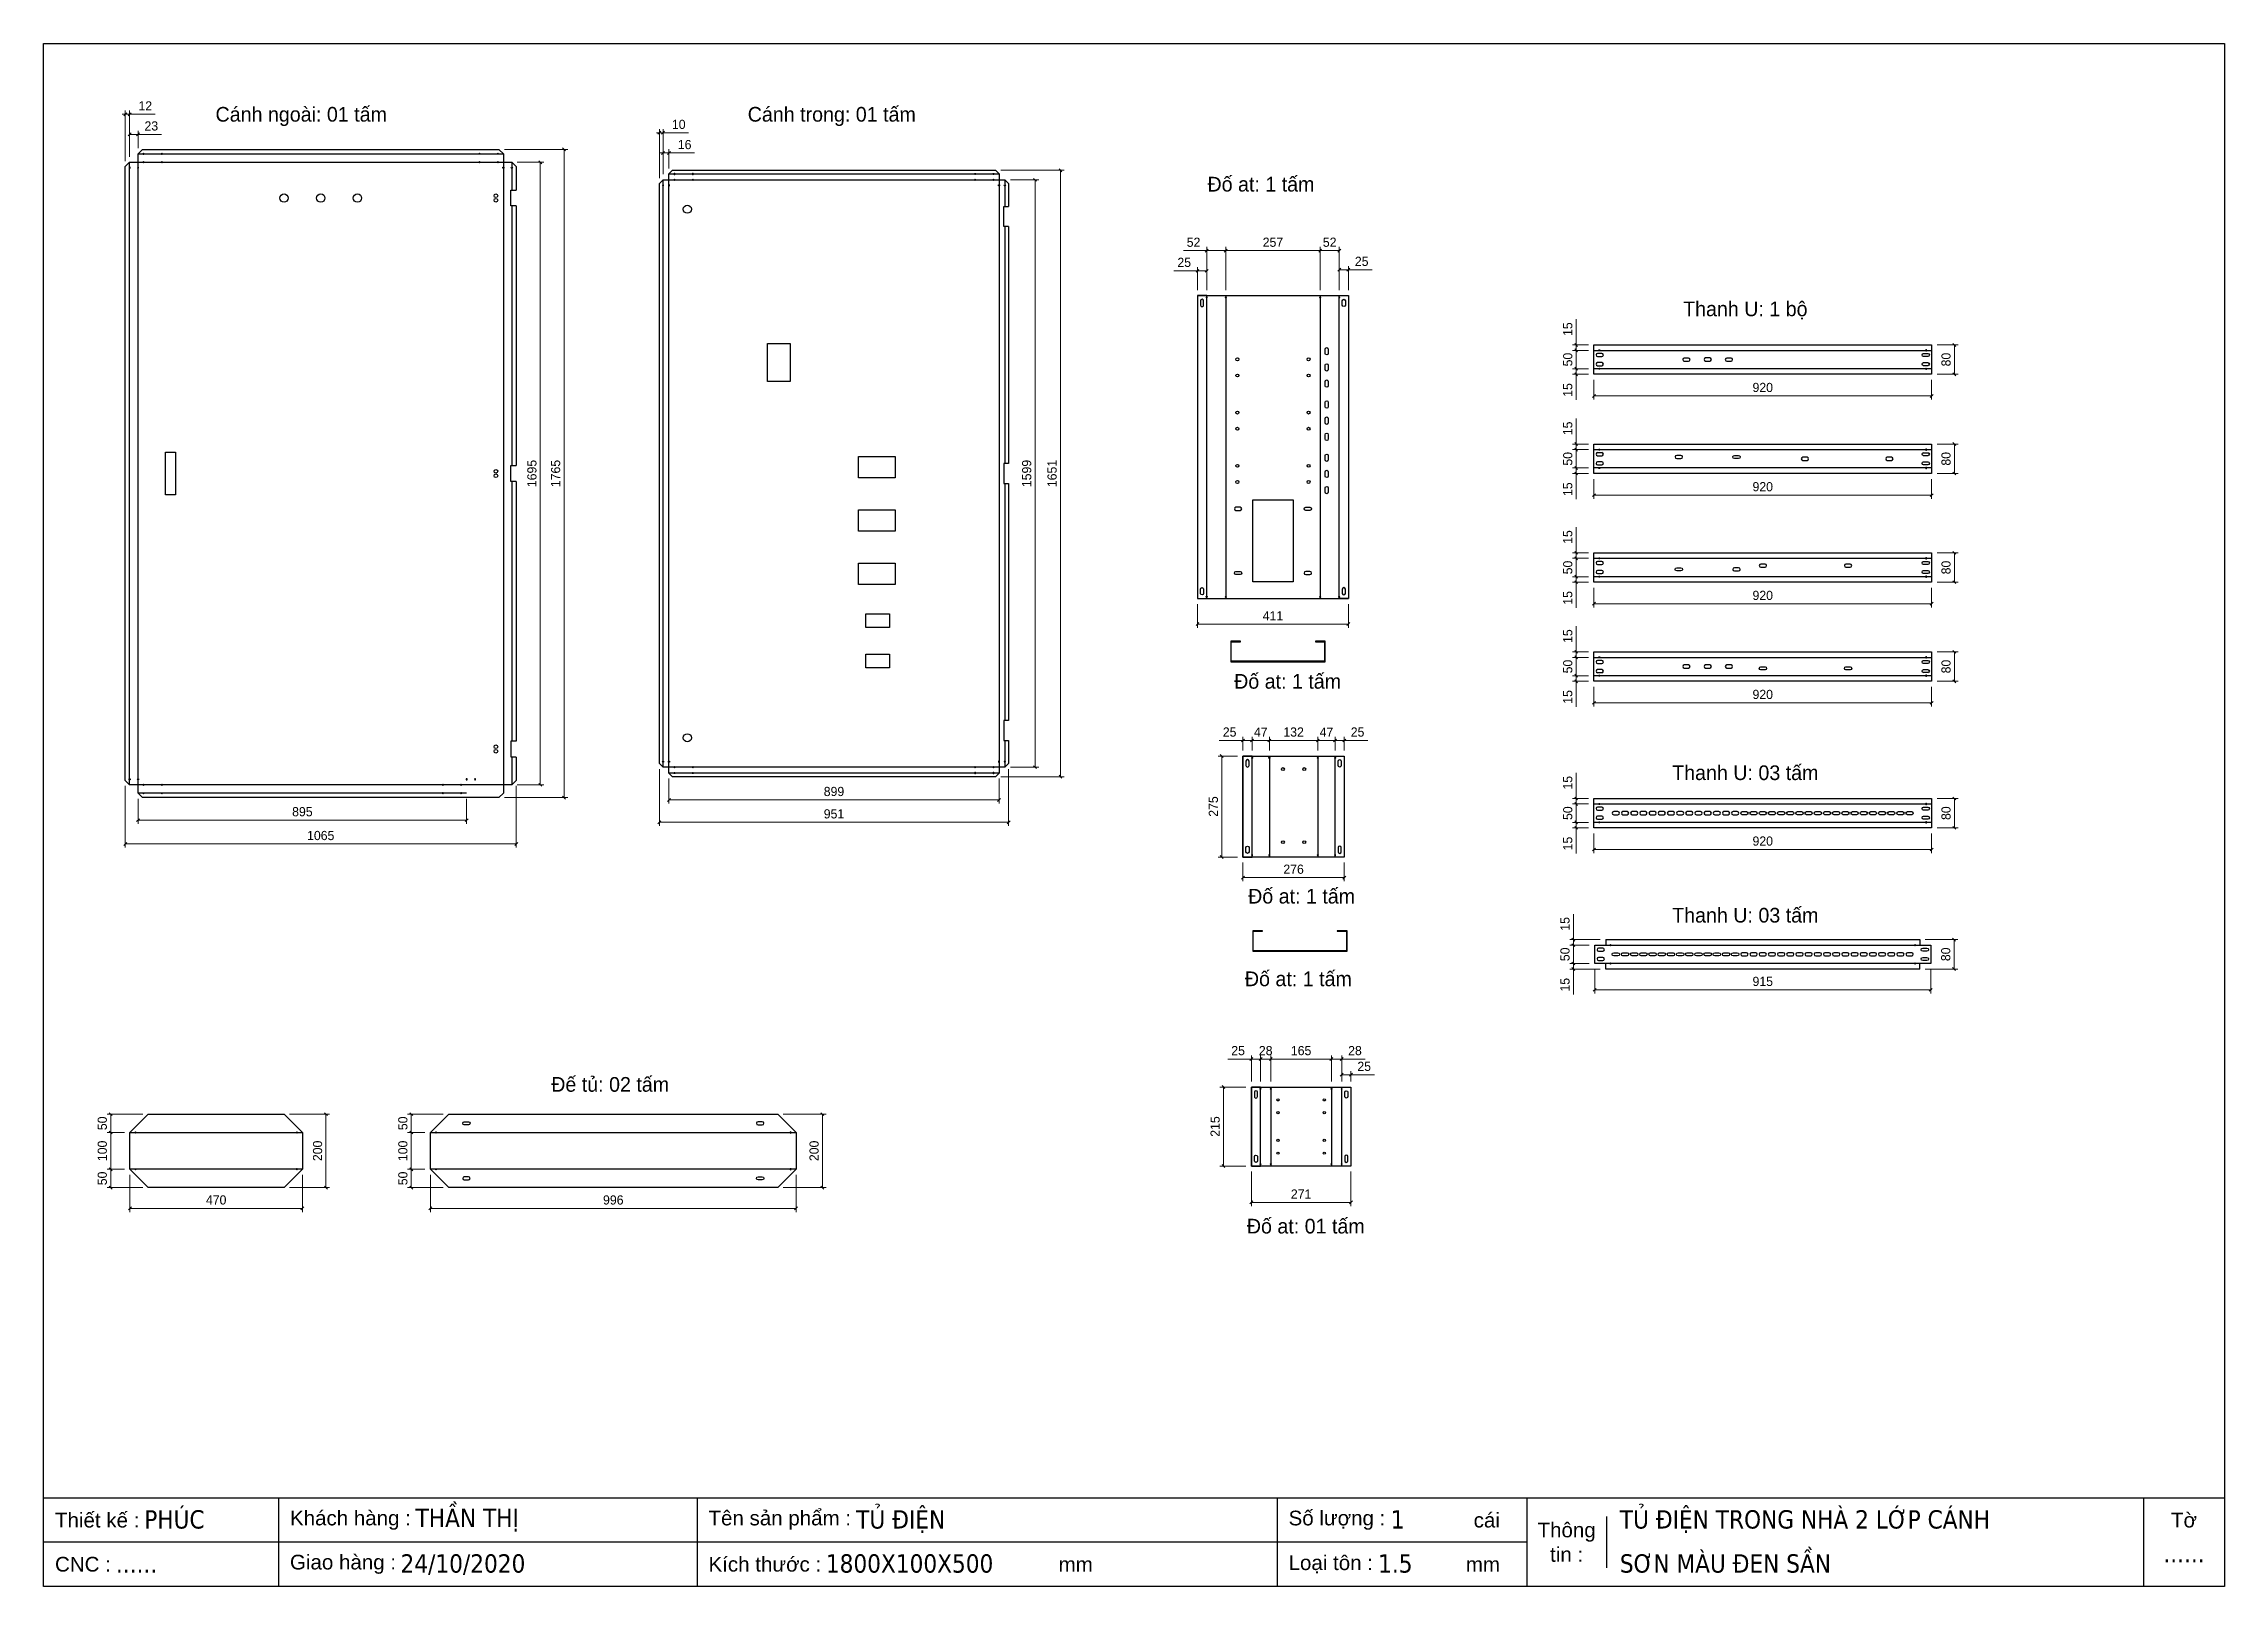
# Model space of a CAD drawing. Header units: millimetres. Extents: x 0 to 5940, y 0 to 4200.
import ezdxf
from ezdxf.enums import TextEntityAlignment as Align

# ---------------------------------------------------------------- set-up
doc = ezdxf.new("R2010")
doc.units = ezdxf.units.MM
doc.layers.add('CNC', color=7, linetype='Continuous')
doc.layers.add('DIM', color=253, linetype='Continuous')
doc.styles.add('Arial', font='arial.ttf')
doc.styles.add('Tahoma (Input Text)', font='tahoma.ttf')
doc.dimstyles.new('Dim-25', dxfattribs={"dimtxt": 25, "dimasz": 8, "dimexe": 10, "dimexo": 15, "dimgap": 10, "dimtad": 1, "dimdec": 0, "dimtxsty": 'Standard', "dimblk": 'OBLIQUE', "dimcen": 10, "dimclrd": 5, "dimclre": 5, "dimclrt": 3, "dimazin": 3, "dimtfac": 1, "dimtdec": 0, "dimtmove": 0, "dimatfit": 3, "dimldrblk": 'OBLIQUE', "dimlwd": 9, "dimlwe": 9})

msp = doc.modelspace()

# ---------------------------------------------------------------- texts
at = {"color": 7, "char_height": 40, "attachment_point": 5}
for s, insert, width in [('Cánh ngoài: 01 tấm', (701.7, 4001.6), 915), ('Cánh trong: 01 tấm', (2146.8, 4001.6), 1015), ('Đố at: 1 tấm', (3315.8, 3817.1), 915), ('Thanh U: 1 bộ', (4635.1, 3473.5), 915), ('Đố at: 1 tấm', (3388.4, 2463.6), 915), ('Thanh U: 03 tấm', (4635.1, 2214.8), 915), ('Đố at: 1 tấm', (3426.5, 1878.7), 915), ('Thanh U: 03 tấm', (4635.1, 1826.9), 915), ('Đố at: 1 tấm', (3417.7, 1653.7), 915), ('Đế tủ: 02 tấm', (1543.2, 1366.3), 1115), ('Đố at: 01 tấm', (3437.9, 980.4), 915)]:
    msp.add_mtext(s, dxfattribs=dict(at, insert=insert, width=width))

# ---------------------------------------------------------------- blocks, each defined once
blk = doc.blocks.new('khungtenAsean2')
at = {"color": 7}
for p, q in [((2970, -1980), (0, -1980)), ((320, -1980), (320, -2100)), ((890, -1980), (890, -2100)), ((1680, -1980), (1680, -2100)), ((2020, -1980), (2020, -2100)), ((2860, -1980), (2860, -2100)), ((2128.3, -2005), (2128.3, -2075)), ((2020, -2040), (0, -2040))]:
    blk.add_line(p, q, dxfattribs=at)
blk.add_lwpolyline([(0, 0), (2970, 0), (2970, -2100), (0, -2100)], close=True, dxfattribs=at)
at = {"color": 2, "char_height": 20, "style": 'Arial'}
for s, insert, width, attachment_point in [('  Thiết kế :', (0, -2010), 917.634, 4), ('  Khách hàng :', (320, -2010), 917.634, 4), ('  Tên sản phẩm :', (890, -2010), 917.634, 4), ('  Số lượng :', (1680, -2010), 917.634, 4), ('cái', (1947.6, -2010), 917.634, 4), ('Thông\\Ptin :', (2074.2, -2040), 108.311, 5), ('Tờ', (2915, -2010), 110, 5), ('  CNC :', (0, -2070), 917.634, 4), ('  Giao hàng :', (320, -2070), 917.634, 4), ('  Kích thước :', (890, -2070), 917.634, 4), ('mm', (1382.3, -2070), 917.634, 4), ('  Loại tôn :', (1680, -2070), 917.634, 4), ('mm', (1936.9, -2070), 917.634, 4)]:
    blk.add_mtext(s, dxfattribs=dict(at, insert=insert, width=width, attachment_point=attachment_point))
at = {"color": 1, "style": 'Tahoma (Input Text)', "flags": 8}
for tag, p in [('#01', (137.1, -2021.3)), ('#03', (506.6, -2019.3)), ('#05', (1106.6, -2021.3)), ('#07', (1834.7, -2021.3)), ('#09', (2146.7, -2021.3)), ('#02', (98.5, -2081.3)), ('#04', (486.1, -2081.3)), ('#06', (1065.3, -2081.3)), ('#08', (1817.4, -2081.3)), ('#10', (2146.7, -2081.3))]:
    blk.add_attdef(tag, p, '', height=25, dxfattribs=at)
blk.add_attdef('#11', text='', height=25, dxfattribs=at).set_placement((2915, -2067.3), align=Align.CENTER)
blk = doc.blocks.new('f3daunguoc')
at = {"layer": 'CNC', "color": 2, "lineweight": -3}
blk.add_circle((0, 0), 1.5, dxfattribs=at)
blk = doc.blocks.new('*D1')
at = {"color": 0, "linetype": 'ByBlock', "lineweight": -2}
for p, q in [((261.3, 2090), (253.3, 2082)), ((1148.3, 2082), (1156.3, 2090))]:
    blk.add_line(p, q, dxfattribs=at)
at = {"layer": 'Defpoints', "color": 0, "transparency": 16777216}
for p in [(257.3, 2159.2), (1152.3, 2159.2), (1152.3, 2086)]:
    blk.add_point(p, dxfattribs=at)
at = {"layer": 'DIM', "color": 5, "lineweight": 9, "transparency": 16777216}
for p, q in [((257.3, 2144.2), (257.3, 2076)), ((1152.3, 2144.2), (1152.3, 2076)), ((257.3, 2086), (1152.3, 2086))]:
    blk.add_line(p, q, dxfattribs=at)
at = {"layer": 'DIM', "color": 3, "transparency": 16777216, "insert": (704.8, 2108.8), "char_height": 25, "attachment_point": 5}
blk.add_mtext('895', dxfattribs=at)
blk = doc.blocks.new('_Oblique')
at = {"color": 0, "linetype": 'ByBlock', "lineweight": -2}
blk.add_line((-0.5, -0.5), (0.5, 0.5), dxfattribs=at)
blk = doc.blocks.new('*D2')
at = {"color": 0, "linetype": 'ByBlock', "lineweight": -2}
for p, q in [((1356.8, 3873.2), (1348.8, 3881.2)), ((1348.8, 2186.2), (1356.8, 2178.2))]:
    blk.add_line(p, q, dxfattribs=at)
at = {"layer": 'Defpoints', "color": 0, "transparency": 16777216}
for p in [(1275.3, 3877.2), (1275.3, 2182.2), (1352.8, 2182.2)]:
    blk.add_point(p, dxfattribs=at)
at = {"layer": 'DIM', "color": 5, "lineweight": 9, "transparency": 16777216}
for p, q in [((1290.3, 3877.2), (1362.8, 3877.2)), ((1352.8, 3877.2), (1352.8, 2182.2)), ((1290.3, 2182.2), (1362.8, 2182.2))]:
    blk.add_line(p, q, dxfattribs=at)
at = {"layer": 'DIM', "color": 3, "transparency": 16777216, "insert": (1330.1, 3029.7), "char_height": 25, "attachment_point": 5, "rotation": 90}
blk.add_mtext('1695', dxfattribs=at)
blk = doc.blocks.new('*D3')
at = {"color": 0, "linetype": 'ByBlock', "lineweight": -2}
for p, q in [((1421.5, 3908.2), (1413.5, 3916.2)), ((1413.5, 2151.2), (1421.5, 2143.2))]:
    blk.add_line(p, q, dxfattribs=at)
at = {"layer": 'Defpoints', "color": 0, "transparency": 16777216}
for p in [(1240.3, 3912.2), (1240.3, 2147.2), (1417.5, 2147.2)]:
    blk.add_point(p, dxfattribs=at)
at = {"layer": 'DIM', "color": 5, "lineweight": 9, "transparency": 16777216}
for p, q in [((1255.3, 3912.2), (1427.5, 3912.2)), ((1417.5, 3912.2), (1417.5, 2147.2)), ((1255.3, 2147.2), (1427.5, 2147.2))]:
    blk.add_line(p, q, dxfattribs=at)
at = {"layer": 'DIM', "color": 3, "transparency": 16777216, "insert": (1394.7, 3029.7), "char_height": 25, "attachment_point": 5, "rotation": 90}
blk.add_mtext('1765', dxfattribs=at)
blk = doc.blocks.new('*D4')
at = {"color": 0, "linetype": 'ByBlock', "lineweight": -2}
for p, q in [((226.3, 2025.3), (218.3, 2017.3)), ((1283.3, 2017.3), (1291.3, 2025.3))]:
    blk.add_line(p, q, dxfattribs=at)
at = {"layer": 'Defpoints', "color": 0, "transparency": 16777216}
for p in [(222.3, 2194.2), (1287.3, 2194.2), (1287.3, 2021.3)]:
    blk.add_point(p, dxfattribs=at)
at = {"layer": 'DIM', "color": 5, "lineweight": 9, "transparency": 16777216}
for p, q in [((222.3, 2179.2), (222.3, 2011.3)), ((1287.3, 2179.2), (1287.3, 2011.3)), ((222.3, 2021.3), (1287.3, 2021.3))]:
    blk.add_line(p, q, dxfattribs=at)
at = {"layer": 'DIM', "color": 3, "transparency": 16777216, "insert": (754.8, 2044), "char_height": 25, "attachment_point": 5}
blk.add_mtext('1065', dxfattribs=at)
blk = doc.blocks.new('*D5')
at = {"color": 0, "linetype": 'ByBlock', "lineweight": -2}
for p, q in [((238.3, 3957), (230.3, 3949)), ((253.3, 3949), (261.3, 3957))]:
    blk.add_line(p, q, dxfattribs=at)
at = {"layer": 'Defpoints', "color": 0, "transparency": 16777216}
for p in [(257.3, 3953), (234.3, 3877.2), (257.3, 3900.2)]:
    blk.add_point(p, dxfattribs=at)
at = {"layer": 'DIM', "color": 5, "lineweight": 9, "transparency": 16777216}
for p, q in [((234.3, 3892.2), (234.3, 3963)), ((234.3, 3953), (257.3, 3953)), ((257.3, 3915.2), (257.3, 3963)), ((257.3, 3953), (321.5, 3953))]:
    blk.add_line(p, q, dxfattribs=at)
at = {"layer": 'DIM', "color": 3, "transparency": 16777216, "insert": (293.4, 3975.8), "char_height": 25, "attachment_point": 5}
blk.add_mtext('23', dxfattribs=at)
blk = doc.blocks.new('*D6')
at = {"color": 0, "linetype": 'ByBlock', "lineweight": -2}
for p, q in [((218.3, 4003.9), (226.3, 4011.9)), ((238.3, 4011.9), (230.3, 4003.9))]:
    blk.add_line(p, q, dxfattribs=at)
at = {"layer": 'Defpoints', "color": 0, "transparency": 16777216}
for p in [(234.3, 4007.9), (222.3, 3865.2), (234.3, 3877.2)]:
    blk.add_point(p, dxfattribs=at)
at = {"layer": 'DIM', "color": 5, "lineweight": 9, "transparency": 16777216}
for p, q in [((222.3, 4007.9), (214.3, 4007.9)), ((222.3, 3880.2), (222.3, 4017.9)), ((222.3, 4007.9), (234.3, 4007.9)), ((234.3, 3892.2), (234.3, 4017.9)), ((234.3, 4007.9), (303.5, 4007.9))]:
    blk.add_line(p, q, dxfattribs=at)
at = {"layer": 'DIM', "color": 3, "transparency": 16777216, "insert": (276.9, 4030.5), "char_height": 25, "attachment_point": 5}
blk.add_mtext('12', dxfattribs=at)
blk = doc.blocks.new('*D7')
at = {"color": 0, "linetype": 'ByBlock', "lineweight": -2}
for p, q in [((1707.3, 2145.1), (1699.3, 2137.1)), ((2598.3, 2137.1), (2606.3, 2145.1))]:
    blk.add_line(p, q, dxfattribs=at)
at = {"layer": 'Defpoints', "color": 0, "transparency": 16777216}
for p in [(1703.3, 2214.2), (2602.3, 2214.2), (2602.3, 2141.1)]:
    blk.add_point(p, dxfattribs=at)
at = {"layer": 'DIM', "color": 5, "lineweight": 9, "transparency": 16777216}
for p, q in [((1703.3, 2199.2), (1703.3, 2131.1)), ((2602.3, 2199.2), (2602.3, 2131.1)), ((1703.3, 2141.1), (2602.3, 2141.1))]:
    blk.add_line(p, q, dxfattribs=at)
at = {"layer": 'DIM', "color": 3, "transparency": 16777216, "insert": (2152.8, 2163.9), "char_height": 25, "attachment_point": 5}
blk.add_mtext('899', dxfattribs=at)
blk = doc.blocks.new('*D8')
at = {"color": 0, "linetype": 'ByBlock', "lineweight": -2}
for p, q in [((1681.3, 2084.2), (1673.3, 2076.2)), ((2624.3, 2076.2), (2632.3, 2084.2))]:
    blk.add_line(p, q, dxfattribs=at)
at = {"layer": 'Defpoints', "color": 0, "transparency": 16777216}
for p in [(1677.3, 2240.2), (2628.3, 2240.2), (2628.3, 2080.2)]:
    blk.add_point(p, dxfattribs=at)
at = {"layer": 'DIM', "color": 5, "lineweight": 9, "transparency": 16777216}
for p, q in [((1677.3, 2225.2), (1677.3, 2070.2)), ((2628.3, 2225.2), (2628.3, 2070.2)), ((1677.3, 2080.2), (2628.3, 2080.2))]:
    blk.add_line(p, q, dxfattribs=at)
at = {"layer": 'DIM', "color": 3, "transparency": 16777216, "insert": (2152.8, 2103), "char_height": 25, "attachment_point": 5}
blk.add_mtext('951', dxfattribs=at)
blk = doc.blocks.new('*D9')
at = {"color": 0, "linetype": 'ByBlock', "lineweight": -2}
for p, q in [((2704.5, 3825.2), (2696.5, 3833.2)), ((2696.5, 2234.2), (2704.5, 2226.2))]:
    blk.add_line(p, q, dxfattribs=at)
at = {"layer": 'Defpoints', "color": 0, "transparency": 16777216}
for p in [(2618.3, 3829.2), (2618.3, 2230.2), (2700.5, 2230.2)]:
    blk.add_point(p, dxfattribs=at)
at = {"layer": 'DIM', "color": 5, "lineweight": 9, "transparency": 16777216}
for p, q in [((2633.3, 3829.2), (2710.5, 3829.2)), ((2700.5, 3829.2), (2700.5, 2230.2)), ((2633.3, 2230.2), (2710.5, 2230.2))]:
    blk.add_line(p, q, dxfattribs=at)
at = {"layer": 'DIM', "color": 3, "transparency": 16777216, "insert": (2677.8, 3029.7), "char_height": 25, "attachment_point": 5, "rotation": 90}
blk.add_mtext('1599', dxfattribs=at)
blk = doc.blocks.new('*D10')
at = {"color": 0, "linetype": 'ByBlock', "lineweight": -2}
for p, q in [((2773.8, 3851.2), (2765.8, 3859.2)), ((2765.8, 2208.2), (2773.8, 2200.2))]:
    blk.add_line(p, q, dxfattribs=at)
at = {"layer": 'Defpoints', "color": 0, "transparency": 16777216}
for p in [(2592.3, 3855.2), (2592.3, 2204.2), (2769.8, 2204.2)]:
    blk.add_point(p, dxfattribs=at)
at = {"layer": 'DIM', "color": 5, "lineweight": 9, "transparency": 16777216}
for p, q in [((2607.3, 3855.2), (2779.8, 3855.2)), ((2769.8, 3855.2), (2769.8, 2204.2)), ((2607.3, 2204.2), (2779.8, 2204.2))]:
    blk.add_line(p, q, dxfattribs=at)
at = {"layer": 'DIM', "color": 3, "transparency": 16777216, "insert": (2747, 3029.7), "char_height": 25, "attachment_point": 5, "rotation": 90}
blk.add_mtext('1651', dxfattribs=at)
blk = doc.blocks.new('*D11')
at = {"color": 0, "linetype": 'ByBlock', "lineweight": -2}
for p, q in [((1683.3, 3898.4), (1691.3, 3906.4)), ((1707.3, 3906.4), (1699.3, 3898.4))]:
    blk.add_line(p, q, dxfattribs=at)
at = {"layer": 'Defpoints', "color": 0, "transparency": 16777216}
for p in [(1703.3, 3902.4), (1687.3, 3829.2), (1703.3, 3845.2)]:
    blk.add_point(p, dxfattribs=at)
at = {"layer": 'DIM', "color": 5, "lineweight": 9, "transparency": 16777216}
for p, q in [((1687.3, 3902.4), (1679.3, 3902.4)), ((1687.3, 3844.2), (1687.3, 3912.4)), ((1687.3, 3902.4), (1703.3, 3902.4)), ((1703.3, 3860.2), (1703.3, 3912.4)), ((1703.3, 3902.4), (1772.8, 3902.4))]:
    blk.add_line(p, q, dxfattribs=at)
at = {"layer": 'DIM', "color": 3, "transparency": 16777216, "insert": (1746.1, 3925.1), "char_height": 25, "attachment_point": 5}
blk.add_mtext('16', dxfattribs=at)
blk = doc.blocks.new('*D12')
at = {"color": 0, "linetype": 'ByBlock', "lineweight": -2}
for p, q in [((1673.3, 3953.3), (1681.3, 3961.3)), ((1691.3, 3961.3), (1683.3, 3953.3))]:
    blk.add_line(p, q, dxfattribs=at)
at = {"layer": 'Defpoints', "color": 0, "transparency": 16777216}
for p in [(1687.3, 3957.3), (1677.3, 3819.2), (1687.3, 3829.2)]:
    blk.add_point(p, dxfattribs=at)
at = {"layer": 'DIM', "color": 5, "lineweight": 9, "transparency": 16777216}
for p, q in [((1677.3, 3957.3), (1669.3, 3957.3)), ((1677.3, 3834.2), (1677.3, 3967.3)), ((1677.3, 3957.3), (1687.3, 3957.3)), ((1687.3, 3844.2), (1687.3, 3967.3)), ((1687.3, 3957.3), (1756.7, 3957.3))]:
    blk.add_line(p, q, dxfattribs=at)
at = {"layer": 'DIM', "color": 3, "transparency": 16777216, "insert": (1730, 3980), "char_height": 25, "attachment_point": 5}
blk.add_mtext('10', dxfattribs=at)
blk = doc.blocks.new('ovan8.5x20')
at = {"layer": 'CNC', "color": 2, "lineweight": -3}
for p, q in [((5.7, 4.2), (-5.8, 4.2)), ((-5.8, -4.2), (5.7, -4.2))]:
    blk.add_line(p, q, dxfattribs=at)
for centre, start, end in [((-5.8, 0), 90, 270), ((5.7, 0), 270, 90)]:
    blk.add_arc(centre, 4.25, start, end, dxfattribs=at)
blk = doc.blocks.new('*D13')
at = {"color": 0, "linetype": 'ByBlock', "lineweight": -2}
for p, q in [((2125.4, 1281.6), (2117.4, 1289.6)), ((2117.4, 1089.6), (2125.4, 1081.6))]:
    blk.add_line(p, q, dxfattribs=at)
at = {"layer": 'Defpoints', "color": 0, "transparency": 16777216}
for p in [(1999.7, 1285.6), (1999.7, 1085.6), (2121.4, 1085.6)]:
    blk.add_point(p, dxfattribs=at)
at = {"layer": 'DIM', "color": 5, "lineweight": 9, "transparency": 16777216}
for p, q in [((2014.7, 1285.6), (2131.4, 1285.6)), ((2121.4, 1285.6), (2121.4, 1085.6)), ((2014.7, 1085.6), (2131.4, 1085.6))]:
    blk.add_line(p, q, dxfattribs=at)
at = {"layer": 'DIM', "color": 3, "transparency": 16777216, "insert": (2098.7, 1185.6), "char_height": 25, "attachment_point": 5, "rotation": 90}
blk.add_mtext('200', dxfattribs=at)
blk = doc.blocks.new('*D14')
at = {"color": 0, "linetype": 'ByBlock', "lineweight": -2}
for p, q in [((1057.7, 1033), (1049.7, 1025)), ((2045.7, 1025), (2053.7, 1033))]:
    blk.add_line(p, q, dxfattribs=at)
at = {"layer": 'Defpoints', "color": 0, "transparency": 16777216}
for p in [(1053.7, 1135.6), (2049.7, 1135.6), (2049.7, 1029)]:
    blk.add_point(p, dxfattribs=at)
at = {"layer": 'DIM', "color": 5, "lineweight": 9, "transparency": 16777216}
for p, q in [((1053.7, 1120.6), (1053.7, 1019)), ((2049.7, 1120.6), (2049.7, 1019)), ((1053.7, 1029), (2049.7, 1029))]:
    blk.add_line(p, q, dxfattribs=at)
at = {"layer": 'DIM', "color": 3, "transparency": 16777216, "insert": (1551.7, 1051.8), "char_height": 25, "attachment_point": 5}
blk.add_mtext('996', dxfattribs=at)
blk = doc.blocks.new('*D15')
at = {"color": 0, "linetype": 'ByBlock', "lineweight": -2}
for p, q in [((239, 1033), (231, 1025)), ((701, 1025), (709, 1033))]:
    blk.add_line(p, q, dxfattribs=at)
at = {"layer": 'Defpoints', "color": 0, "transparency": 16777216}
for p in [(235, 1135.6), (705, 1135.6), (705, 1029)]:
    blk.add_point(p, dxfattribs=at)
at = {"layer": 'DIM', "color": 5, "lineweight": 9, "transparency": 16777216}
for p, q in [((235, 1120.6), (235, 1019)), ((705, 1120.6), (705, 1019)), ((235, 1029), (705, 1029))]:
    blk.add_line(p, q, dxfattribs=at)
at = {"layer": 'DIM', "color": 3, "transparency": 16777216, "insert": (470, 1051.8), "char_height": 25, "attachment_point": 5}
blk.add_mtext('470', dxfattribs=at)
blk = doc.blocks.new('*D16')
at = {"color": 0, "linetype": 'ByBlock', "lineweight": -2}
for p, q in [((773.1, 1281.6), (765.1, 1289.6)), ((765.1, 1089.6), (773.1, 1081.6))]:
    blk.add_line(p, q, dxfattribs=at)
at = {"layer": 'Defpoints', "color": 0, "transparency": 16777216}
for p in [(655, 1285.6), (655, 1085.6), (769.1, 1085.6)]:
    blk.add_point(p, dxfattribs=at)
at = {"layer": 'DIM', "color": 5, "lineweight": 9, "transparency": 16777216}
for p, q in [((670, 1285.6), (779.1, 1285.6)), ((769.1, 1285.6), (769.1, 1085.6)), ((670, 1085.6), (779.1, 1085.6))]:
    blk.add_line(p, q, dxfattribs=at)
at = {"layer": 'DIM', "color": 3, "transparency": 16777216, "insert": (746.3, 1185.6), "char_height": 25, "attachment_point": 5, "rotation": 90}
blk.add_mtext('200', dxfattribs=at)
blk = doc.blocks.new('*D17')
at = {"color": 0, "linetype": 'ByBlock', "lineweight": -2}
for p, q in [((186.7, 1281.6), (178.7, 1289.6)), ((178.7, 1239.6), (186.7, 1231.6))]:
    blk.add_line(p, q, dxfattribs=at)
at = {"layer": 'Defpoints', "color": 0, "transparency": 16777216}
for p in [(285, 1285.6), (182.7, 1235.6), (235, 1235.6)]:
    blk.add_point(p, dxfattribs=at)
at = {"layer": 'DIM', "color": 5, "lineweight": 9, "transparency": 16777216}
for p, q in [((270, 1285.6), (172.7, 1285.6)), ((182.7, 1285.6), (182.7, 1235.6)), ((220, 1235.6), (172.7, 1235.6))]:
    blk.add_line(p, q, dxfattribs=at)
at = {"layer": 'DIM', "color": 3, "transparency": 16777216, "insert": (159.9, 1260.6), "char_height": 25, "attachment_point": 5, "rotation": 90}
blk.add_mtext('50', dxfattribs=at)
blk = doc.blocks.new('*D18')
at = {"color": 0, "linetype": 'ByBlock', "lineweight": -2}
for p, q in [((186.7, 1231.6), (178.7, 1239.6)), ((178.7, 1139.6), (186.7, 1131.6))]:
    blk.add_line(p, q, dxfattribs=at)
at = {"layer": 'Defpoints', "color": 0, "transparency": 16777216}
for p in [(235, 1235.6), (182.7, 1135.6), (235, 1135.6)]:
    blk.add_point(p, dxfattribs=at)
at = {"layer": 'DIM', "color": 5, "lineweight": 9, "transparency": 16777216}
for p, q in [((220, 1235.6), (172.7, 1235.6)), ((182.7, 1235.6), (182.7, 1135.6)), ((220, 1135.6), (172.7, 1135.6))]:
    blk.add_line(p, q, dxfattribs=at)
at = {"layer": 'DIM', "color": 3, "transparency": 16777216, "insert": (159.9, 1185.6), "char_height": 25, "attachment_point": 5, "rotation": 90}
blk.add_mtext('100', dxfattribs=at)
blk = doc.blocks.new('*D19')
at = {"color": 0, "linetype": 'ByBlock', "lineweight": -2}
for p, q in [((186.7, 1131.6), (178.7, 1139.6)), ((178.7, 1089.6), (186.7, 1081.6))]:
    blk.add_line(p, q, dxfattribs=at)
at = {"layer": 'Defpoints', "color": 0, "transparency": 16777216}
for p in [(235, 1135.6), (182.7, 1085.6), (285, 1085.6)]:
    blk.add_point(p, dxfattribs=at)
at = {"layer": 'DIM', "color": 5, "lineweight": 9, "transparency": 16777216}
for p, q in [((220, 1135.6), (172.7, 1135.6)), ((182.7, 1135.6), (182.7, 1085.6)), ((270, 1085.6), (172.7, 1085.6))]:
    blk.add_line(p, q, dxfattribs=at)
at = {"layer": 'DIM', "color": 3, "transparency": 16777216, "insert": (159.9, 1110.6), "char_height": 25, "attachment_point": 5, "rotation": 90}
blk.add_mtext('50', dxfattribs=at)
blk = doc.blocks.new('*D20')
at = {"color": 0, "linetype": 'ByBlock', "lineweight": -2}
for p, q in [((1005.4, 1281.6), (997.4, 1289.6)), ((997.4, 1239.6), (1005.4, 1231.6))]:
    blk.add_line(p, q, dxfattribs=at)
at = {"layer": 'Defpoints', "color": 0, "transparency": 16777216}
for p in [(1103.7, 1285.6), (1001.4, 1235.6), (1053.7, 1235.6)]:
    blk.add_point(p, dxfattribs=at)
at = {"layer": 'DIM', "color": 5, "lineweight": 9, "transparency": 16777216}
for p, q in [((1088.7, 1285.6), (991.4, 1285.6)), ((1001.4, 1285.6), (1001.4, 1235.6)), ((1038.7, 1235.6), (991.4, 1235.6))]:
    blk.add_line(p, q, dxfattribs=at)
at = {"layer": 'DIM', "color": 3, "transparency": 16777216, "insert": (978.6, 1260.6), "char_height": 25, "attachment_point": 5, "rotation": 90}
blk.add_mtext('50', dxfattribs=at)
blk = doc.blocks.new('*D21')
at = {"color": 0, "linetype": 'ByBlock', "lineweight": -2}
for p, q in [((1005.4, 1231.6), (997.4, 1239.6)), ((997.4, 1139.6), (1005.4, 1131.6))]:
    blk.add_line(p, q, dxfattribs=at)
at = {"layer": 'Defpoints', "color": 0, "transparency": 16777216}
for p in [(1053.7, 1235.6), (1001.4, 1135.6), (1053.7, 1135.6)]:
    blk.add_point(p, dxfattribs=at)
at = {"layer": 'DIM', "color": 5, "lineweight": 9, "transparency": 16777216}
for p, q in [((1038.7, 1235.6), (991.4, 1235.6)), ((1001.4, 1235.6), (1001.4, 1135.6)), ((1038.7, 1135.6), (991.4, 1135.6))]:
    blk.add_line(p, q, dxfattribs=at)
at = {"layer": 'DIM', "color": 3, "transparency": 16777216, "insert": (978.6, 1185.6), "char_height": 25, "attachment_point": 5, "rotation": 90}
blk.add_mtext('100', dxfattribs=at)
blk = doc.blocks.new('*D22')
at = {"color": 0, "linetype": 'ByBlock', "lineweight": -2}
for p, q in [((1005.4, 1131.6), (997.4, 1139.6)), ((997.4, 1089.6), (1005.4, 1081.6))]:
    blk.add_line(p, q, dxfattribs=at)
at = {"layer": 'Defpoints', "color": 0, "transparency": 16777216}
for p in [(1053.7, 1135.6), (1001.4, 1085.6), (1103.7, 1085.6)]:
    blk.add_point(p, dxfattribs=at)
at = {"layer": 'DIM', "color": 5, "lineweight": 9, "transparency": 16777216}
for p, q in [((1038.7, 1135.6), (991.4, 1135.6)), ((1001.4, 1135.6), (1001.4, 1085.6)), ((1088.7, 1085.6), (991.4, 1085.6))]:
    blk.add_line(p, q, dxfattribs=at)
at = {"layer": 'DIM', "color": 3, "transparency": 16777216, "insert": (978.6, 1110.6), "char_height": 25, "attachment_point": 5, "rotation": 90}
blk.add_mtext('50', dxfattribs=at)
blk = doc.blocks.new('*D23')
at = {"color": 0, "linetype": 'ByBlock', "lineweight": -2}
for p, q in [((4226.6, 3245), (4218.6, 3237)), ((5138.6, 3237), (5146.6, 3245))]:
    blk.add_line(p, q, dxfattribs=at)
at = {"layer": 'Defpoints', "color": 0, "transparency": 16777216}
for p in [(4222.6, 3299.9), (5142.6, 3299.9), (4222.6, 3241)]:
    blk.add_point(p, dxfattribs=at)
at = {"layer": 'DIM', "color": 5, "lineweight": 9, "transparency": 16777216}
for p, q in [((4222.6, 3284.9), (4222.6, 3231)), ((5142.6, 3284.9), (5142.6, 3231)), ((5142.6, 3241), (4222.6, 3241))]:
    blk.add_line(p, q, dxfattribs=at)
at = {"layer": 'DIM', "color": 3, "transparency": 16777216, "insert": (4682.6, 3263.8), "char_height": 25, "attachment_point": 5}
blk.add_mtext('920', dxfattribs=at)
blk = doc.blocks.new('*D24')
at = {"color": 0, "linetype": 'ByBlock', "lineweight": -2}
for p, q in [((5208.7, 3375.9), (5200.7, 3383.9)), ((5200.7, 3303.9), (5208.7, 3295.9))]:
    blk.add_line(p, q, dxfattribs=at)
at = {"layer": 'Defpoints', "color": 0, "transparency": 16777216}
for p in [(5142.6, 3379.9), (5142.6, 3299.9), (5204.7, 3299.9)]:
    blk.add_point(p, dxfattribs=at)
at = {"layer": 'DIM', "color": 5, "lineweight": 9, "transparency": 16777216}
for p, q in [((5157.6, 3379.9), (5214.7, 3379.9)), ((5204.7, 3379.9), (5204.7, 3299.9)), ((5157.6, 3299.9), (5214.7, 3299.9))]:
    blk.add_line(p, q, dxfattribs=at)
at = {"layer": 'DIM', "color": 3, "transparency": 16777216, "insert": (5181.9, 3339.9), "char_height": 25, "attachment_point": 5, "rotation": 90}
blk.add_mtext('80', dxfattribs=at)
blk = doc.blocks.new('*D25')
at = {"color": 0, "linetype": 'ByBlock', "lineweight": -2}
for p, q in [((4178.4, 3360.9), (4170.4, 3368.9)), ((4170.4, 3318.9), (4178.4, 3310.9))]:
    blk.add_line(p, q, dxfattribs=at)
at = {"layer": 'Defpoints', "color": 0, "transparency": 16777216}
for p in [(4222.6, 3364.9), (4174.4, 3314.9), (4222.6, 3314.9)]:
    blk.add_point(p, dxfattribs=at)
at = {"layer": 'DIM', "color": 5, "lineweight": 9, "transparency": 16777216}
for p, q in [((4207.6, 3364.9), (4164.4, 3364.9)), ((4174.4, 3364.9), (4174.4, 3314.9)), ((4207.6, 3314.9), (4164.4, 3314.9))]:
    blk.add_line(p, q, dxfattribs=at)
at = {"layer": 'DIM', "color": 3, "transparency": 16777216, "insert": (4151.6, 3339.9), "char_height": 25, "attachment_point": 5, "rotation": 90}
blk.add_mtext('50', dxfattribs=at)
blk = doc.blocks.new('*D26')
at = {"color": 0, "linetype": 'ByBlock', "lineweight": -2}
for p, q in [((4170.4, 3383.9), (4178.4, 3375.9)), ((4178.4, 3360.9), (4170.4, 3368.9))]:
    blk.add_line(p, q, dxfattribs=at)
at = {"layer": 'Defpoints', "color": 0, "transparency": 16777216}
for p in [(4174.4, 3379.9), (4222.6, 3379.9), (4222.6, 3364.9)]:
    blk.add_point(p, dxfattribs=at)
at = {"layer": 'DIM', "color": 5, "lineweight": 9, "transparency": 16777216}
for p, q in [((4174.4, 3379.9), (4174.4, 3449.5)), ((4207.6, 3379.9), (4164.4, 3379.9)), ((4207.6, 3364.9), (4164.4, 3364.9)), ((4174.4, 3364.9), (4174.4, 3379.9)), ((4174.4, 3364.9), (4174.4, 3356.9))]:
    blk.add_line(p, q, dxfattribs=at)
at = {"layer": 'DIM', "color": 3, "transparency": 16777216, "insert": (4151.6, 3422.7), "char_height": 25, "attachment_point": 5, "rotation": 90}
blk.add_mtext('15', dxfattribs=at)
blk = doc.blocks.new('*D27')
at = {"color": 0, "linetype": 'ByBlock', "lineweight": -2}
for p, q in [((4170.4, 3318.9), (4178.4, 3310.9)), ((4178.4, 3295.9), (4170.4, 3303.9))]:
    blk.add_line(p, q, dxfattribs=at)
at = {"layer": 'Defpoints', "color": 0, "transparency": 16777216}
for p in [(4174.4, 3299.9), (4222.6, 3314.9), (4222.6, 3299.9)]:
    blk.add_point(p, dxfattribs=at)
at = {"layer": 'DIM', "color": 5, "lineweight": 9, "transparency": 16777216}
for p, q in [((4207.6, 3314.9), (4164.4, 3314.9)), ((4207.6, 3299.9), (4164.4, 3299.9)), ((4174.4, 3314.9), (4174.4, 3322.9)), ((4174.4, 3314.9), (4174.4, 3299.9)), ((4174.4, 3299.9), (4174.4, 3230.2))]:
    blk.add_line(p, q, dxfattribs=at)
at = {"layer": 'DIM', "color": 3, "transparency": 16777216, "insert": (4151.6, 3257.1), "char_height": 25, "attachment_point": 5, "rotation": 90}
blk.add_mtext('15', dxfattribs=at)
blk = doc.blocks.new('*D28')
at = {"color": 0, "linetype": 'ByBlock', "lineweight": -2}
for p, q in [((4226.6, 2974.8), (4218.6, 2966.8)), ((5138.6, 2966.8), (5146.6, 2974.8))]:
    blk.add_line(p, q, dxfattribs=at)
at = {"layer": 'Defpoints', "color": 0, "transparency": 16777216}
for p in [(4222.6, 3029.7), (5142.6, 3029.7), (4222.6, 2970.8)]:
    blk.add_point(p, dxfattribs=at)
at = {"layer": 'DIM', "color": 5, "lineweight": 9, "transparency": 16777216}
for p, q in [((4222.6, 3014.7), (4222.6, 2960.8)), ((5142.6, 2970.8), (4222.6, 2970.8)), ((5142.6, 3014.7), (5142.6, 2960.8))]:
    blk.add_line(p, q, dxfattribs=at)
at = {"layer": 'DIM', "color": 3, "transparency": 16777216, "insert": (4682.6, 2993.6), "char_height": 25, "attachment_point": 5}
blk.add_mtext('920', dxfattribs=at)
blk = doc.blocks.new('*D29')
at = {"color": 0, "linetype": 'ByBlock', "lineweight": -2}
for p, q in [((5208.7, 3105.7), (5200.7, 3113.7)), ((5200.7, 3033.7), (5208.7, 3025.7))]:
    blk.add_line(p, q, dxfattribs=at)
at = {"layer": 'Defpoints', "color": 0, "transparency": 16777216}
for p in [(5142.6, 3109.7), (5142.6, 3029.7), (5204.7, 3029.7)]:
    blk.add_point(p, dxfattribs=at)
at = {"layer": 'DIM', "color": 5, "lineweight": 9, "transparency": 16777216}
for p, q in [((5157.6, 3109.7), (5214.7, 3109.7)), ((5204.7, 3109.7), (5204.7, 3029.7)), ((5157.6, 3029.7), (5214.7, 3029.7))]:
    blk.add_line(p, q, dxfattribs=at)
at = {"layer": 'DIM', "color": 3, "transparency": 16777216, "insert": (5181.9, 3069.7), "char_height": 25, "attachment_point": 5, "rotation": 90}
blk.add_mtext('80', dxfattribs=at)
blk = doc.blocks.new('*D30')
at = {"color": 0, "linetype": 'ByBlock', "lineweight": -2}
for p, q in [((4178.4, 3090.7), (4170.4, 3098.7)), ((4170.4, 3048.7), (4178.4, 3040.7))]:
    blk.add_line(p, q, dxfattribs=at)
at = {"layer": 'Defpoints', "color": 0, "transparency": 16777216}
for p in [(4222.6, 3094.7), (4174.4, 3044.7), (4222.6, 3044.7)]:
    blk.add_point(p, dxfattribs=at)
at = {"layer": 'DIM', "color": 5, "lineweight": 9, "transparency": 16777216}
for p, q in [((4207.6, 3094.7), (4164.4, 3094.7)), ((4174.4, 3094.7), (4174.4, 3044.7)), ((4207.6, 3044.7), (4164.4, 3044.7))]:
    blk.add_line(p, q, dxfattribs=at)
at = {"layer": 'DIM', "color": 3, "transparency": 16777216, "insert": (4151.6, 3069.7), "char_height": 25, "attachment_point": 5, "rotation": 90}
blk.add_mtext('50', dxfattribs=at)
blk = doc.blocks.new('*D31')
at = {"color": 0, "linetype": 'ByBlock', "lineweight": -2}
for p, q in [((4170.4, 3113.7), (4178.4, 3105.7)), ((4178.4, 3090.7), (4170.4, 3098.7))]:
    blk.add_line(p, q, dxfattribs=at)
at = {"layer": 'Defpoints', "color": 0, "transparency": 16777216}
for p in [(4174.4, 3109.7), (4222.6, 3109.7), (4222.6, 3094.7)]:
    blk.add_point(p, dxfattribs=at)
at = {"layer": 'DIM', "color": 5, "lineweight": 9, "transparency": 16777216}
for p, q in [((4174.4, 3109.7), (4174.4, 3179.4)), ((4207.6, 3109.7), (4164.4, 3109.7)), ((4207.6, 3094.7), (4164.4, 3094.7)), ((4174.4, 3094.7), (4174.4, 3109.7)), ((4174.4, 3094.7), (4174.4, 3086.7))]:
    blk.add_line(p, q, dxfattribs=at)
at = {"layer": 'DIM', "color": 3, "transparency": 16777216, "insert": (4151.6, 3152.5), "char_height": 25, "attachment_point": 5, "rotation": 90}
blk.add_mtext('15', dxfattribs=at)
blk = doc.blocks.new('*D32')
at = {"color": 0, "linetype": 'ByBlock', "lineweight": -2}
for p, q in [((4170.4, 3048.7), (4178.4, 3040.7)), ((4178.4, 3025.7), (4170.4, 3033.7))]:
    blk.add_line(p, q, dxfattribs=at)
at = {"layer": 'Defpoints', "color": 0, "transparency": 16777216}
for p in [(4174.4, 3029.7), (4222.6, 3044.7), (4222.6, 3029.7)]:
    blk.add_point(p, dxfattribs=at)
at = {"layer": 'DIM', "color": 5, "lineweight": 9, "transparency": 16777216}
for p, q in [((4207.6, 3044.7), (4164.4, 3044.7)), ((4207.6, 3029.7), (4164.4, 3029.7)), ((4174.4, 3044.7), (4174.4, 3052.7)), ((4174.4, 3044.7), (4174.4, 3029.7)), ((4174.4, 3029.7), (4174.4, 2960.1))]:
    blk.add_line(p, q, dxfattribs=at)
at = {"layer": 'DIM', "color": 3, "transparency": 16777216, "insert": (4151.6, 2986.9), "char_height": 25, "attachment_point": 5, "rotation": 90}
blk.add_mtext('15', dxfattribs=at)
blk = doc.blocks.new('*D33')
at = {"color": 0, "linetype": 'ByBlock', "lineweight": -2}
for p, q in [((4226.6, 2679), (4218.6, 2671)), ((5138.6, 2671), (5146.6, 2679))]:
    blk.add_line(p, q, dxfattribs=at)
at = {"layer": 'Defpoints', "color": 0, "transparency": 16777216}
for p in [(4222.6, 2733.8), (5142.6, 2733.8), (4222.6, 2675)]:
    blk.add_point(p, dxfattribs=at)
at = {"layer": 'DIM', "color": 5, "lineweight": 9, "transparency": 16777216}
for p, q in [((4222.6, 2718.8), (4222.6, 2665)), ((5142.6, 2675), (4222.6, 2675)), ((5142.6, 2718.8), (5142.6, 2665))]:
    blk.add_line(p, q, dxfattribs=at)
at = {"layer": 'DIM', "color": 3, "transparency": 16777216, "insert": (4682.6, 2697.7), "char_height": 25, "attachment_point": 5}
blk.add_mtext('920', dxfattribs=at)
blk = doc.blocks.new('*D34')
at = {"color": 0, "linetype": 'ByBlock', "lineweight": -2}
for p, q in [((5208.7, 2809.8), (5200.7, 2817.8)), ((5200.7, 2737.8), (5208.7, 2729.8))]:
    blk.add_line(p, q, dxfattribs=at)
at = {"layer": 'Defpoints', "color": 0, "transparency": 16777216}
for p in [(5142.6, 2813.8), (5142.6, 2733.8), (5204.7, 2733.8)]:
    blk.add_point(p, dxfattribs=at)
at = {"layer": 'DIM', "color": 5, "lineweight": 9, "transparency": 16777216}
for p, q in [((5157.6, 2813.8), (5214.7, 2813.8)), ((5204.7, 2813.8), (5204.7, 2733.8)), ((5157.6, 2733.8), (5214.7, 2733.8))]:
    blk.add_line(p, q, dxfattribs=at)
at = {"layer": 'DIM', "color": 3, "transparency": 16777216, "insert": (5181.9, 2773.8), "char_height": 25, "attachment_point": 5, "rotation": 90}
blk.add_mtext('80', dxfattribs=at)
blk = doc.blocks.new('*D35')
at = {"color": 0, "linetype": 'ByBlock', "lineweight": -2}
for p, q in [((4178.4, 2794.8), (4170.4, 2802.8)), ((4170.4, 2752.8), (4178.4, 2744.8))]:
    blk.add_line(p, q, dxfattribs=at)
at = {"layer": 'Defpoints', "color": 0, "transparency": 16777216}
for p in [(4222.6, 2798.8), (4174.4, 2748.8), (4222.6, 2748.8)]:
    blk.add_point(p, dxfattribs=at)
at = {"layer": 'DIM', "color": 5, "lineweight": 9, "transparency": 16777216}
for p, q in [((4207.6, 2798.8), (4164.4, 2798.8)), ((4174.4, 2798.8), (4174.4, 2748.8)), ((4207.6, 2748.8), (4164.4, 2748.8))]:
    blk.add_line(p, q, dxfattribs=at)
at = {"layer": 'DIM', "color": 3, "transparency": 16777216, "insert": (4151.6, 2773.8), "char_height": 25, "attachment_point": 5, "rotation": 90}
blk.add_mtext('50', dxfattribs=at)
blk = doc.blocks.new('*D36')
at = {"color": 0, "linetype": 'ByBlock', "lineweight": -2}
for p, q in [((4170.4, 2817.8), (4178.4, 2809.8)), ((4178.4, 2794.8), (4170.4, 2802.8))]:
    blk.add_line(p, q, dxfattribs=at)
at = {"layer": 'Defpoints', "color": 0, "transparency": 16777216}
for p in [(4174.4, 2813.8), (4222.6, 2813.8), (4222.6, 2798.8)]:
    blk.add_point(p, dxfattribs=at)
at = {"layer": 'DIM', "color": 5, "lineweight": 9, "transparency": 16777216}
for p, q in [((4174.4, 2813.8), (4174.4, 2883.5)), ((4207.6, 2813.8), (4164.4, 2813.8)), ((4207.6, 2798.8), (4164.4, 2798.8)), ((4174.4, 2798.8), (4174.4, 2813.8)), ((4174.4, 2798.8), (4174.4, 2790.8))]:
    blk.add_line(p, q, dxfattribs=at)
at = {"layer": 'DIM', "color": 3, "transparency": 16777216, "insert": (4151.6, 2856.7), "char_height": 25, "attachment_point": 5, "rotation": 90}
blk.add_mtext('15', dxfattribs=at)
blk = doc.blocks.new('*D37')
at = {"color": 0, "linetype": 'ByBlock', "lineweight": -2}
for p, q in [((4170.4, 2752.8), (4178.4, 2744.8)), ((4178.4, 2729.8), (4170.4, 2737.8))]:
    blk.add_line(p, q, dxfattribs=at)
at = {"layer": 'Defpoints', "color": 0, "transparency": 16777216}
for p in [(4174.4, 2733.8), (4222.6, 2748.8), (4222.6, 2733.8)]:
    blk.add_point(p, dxfattribs=at)
at = {"layer": 'DIM', "color": 5, "lineweight": 9, "transparency": 16777216}
for p, q in [((4207.6, 2748.8), (4164.4, 2748.8)), ((4207.6, 2733.8), (4164.4, 2733.8)), ((4174.4, 2748.8), (4174.4, 2756.8)), ((4174.4, 2748.8), (4174.4, 2733.8)), ((4174.4, 2733.8), (4174.4, 2664.2))]:
    blk.add_line(p, q, dxfattribs=at)
at = {"layer": 'DIM', "color": 3, "transparency": 16777216, "insert": (4151.6, 2691), "char_height": 25, "attachment_point": 5, "rotation": 90}
blk.add_mtext('15', dxfattribs=at)
blk = doc.blocks.new('*D38')
at = {"color": 0, "linetype": 'ByBlock', "lineweight": -2}
for p, q in [((4226.6, 2010.1), (4218.6, 2002.1)), ((5138.6, 2002.1), (5146.6, 2010.1))]:
    blk.add_line(p, q, dxfattribs=at)
at = {"layer": 'Defpoints', "color": 0, "transparency": 16777216}
for p in [(4222.6, 2065), (5142.6, 2065), (4222.6, 2006.1)]:
    blk.add_point(p, dxfattribs=at)
at = {"layer": 'DIM', "color": 5, "lineweight": 9, "transparency": 16777216}
for p, q in [((4222.6, 2050), (4222.6, 1996.1)), ((5142.6, 2050), (5142.6, 1996.1)), ((5142.6, 2006.1), (4222.6, 2006.1))]:
    blk.add_line(p, q, dxfattribs=at)
at = {"layer": 'DIM', "color": 3, "transparency": 16777216, "insert": (4682.6, 2028.9), "char_height": 25, "attachment_point": 5}
blk.add_mtext('920', dxfattribs=at)
blk = doc.blocks.new('*D39')
at = {"color": 0, "linetype": 'ByBlock', "lineweight": -2}
for p, q in [((5208.7, 2141), (5200.7, 2149)), ((5200.7, 2069), (5208.7, 2061))]:
    blk.add_line(p, q, dxfattribs=at)
at = {"layer": 'Defpoints', "color": 0, "transparency": 16777216}
for p in [(5142.6, 2145), (5142.6, 2065), (5204.7, 2065)]:
    blk.add_point(p, dxfattribs=at)
at = {"layer": 'DIM', "color": 5, "lineweight": 9, "transparency": 16777216}
for p, q in [((5157.6, 2145), (5214.7, 2145)), ((5204.7, 2145), (5204.7, 2065)), ((5157.6, 2065), (5214.7, 2065))]:
    blk.add_line(p, q, dxfattribs=at)
at = {"layer": 'DIM', "color": 3, "transparency": 16777216, "insert": (5181.9, 2105), "char_height": 25, "attachment_point": 5, "rotation": 90}
blk.add_mtext('80', dxfattribs=at)
blk = doc.blocks.new('*D40')
at = {"color": 0, "linetype": 'ByBlock', "lineweight": -2}
for p, q in [((4178.4, 2126), (4170.4, 2134)), ((4170.4, 2084), (4178.4, 2076))]:
    blk.add_line(p, q, dxfattribs=at)
at = {"layer": 'Defpoints', "color": 0, "transparency": 16777216}
for p in [(4174.4, 2080), (4222.6, 2130), (4222.6, 2080)]:
    blk.add_point(p, dxfattribs=at)
at = {"layer": 'DIM', "color": 5, "lineweight": 9, "transparency": 16777216}
for p, q in [((4207.6, 2130), (4164.4, 2130)), ((4207.6, 2080), (4164.4, 2080)), ((4174.4, 2130), (4174.4, 2080))]:
    blk.add_line(p, q, dxfattribs=at)
at = {"layer": 'DIM', "color": 3, "transparency": 16777216, "insert": (4151.6, 2105), "char_height": 25, "attachment_point": 5, "rotation": 90}
blk.add_mtext('50', dxfattribs=at)
blk = doc.blocks.new('*D41')
at = {"color": 0, "linetype": 'ByBlock', "lineweight": -2}
for p, q in [((4170.4, 2149), (4178.4, 2141)), ((4178.4, 2126), (4170.4, 2134))]:
    blk.add_line(p, q, dxfattribs=at)
at = {"layer": 'Defpoints', "color": 0, "transparency": 16777216}
for p in [(4174.4, 2145), (4222.6, 2145), (4222.6, 2130)]:
    blk.add_point(p, dxfattribs=at)
at = {"layer": 'DIM', "color": 5, "lineweight": 9, "transparency": 16777216}
for p, q in [((4174.4, 2145), (4174.4, 2214.6)), ((4207.6, 2145), (4164.4, 2145)), ((4174.4, 2130), (4174.4, 2145)), ((4207.6, 2130), (4164.4, 2130)), ((4174.4, 2130), (4174.4, 2122))]:
    blk.add_line(p, q, dxfattribs=at)
at = {"layer": 'DIM', "color": 3, "transparency": 16777216, "insert": (4151.6, 2187.8), "char_height": 25, "attachment_point": 5, "rotation": 90}
blk.add_mtext('15', dxfattribs=at)
blk = doc.blocks.new('*D42')
at = {"color": 0, "linetype": 'ByBlock', "lineweight": -2}
for p, q in [((4170.4, 2084), (4178.4, 2076)), ((4178.4, 2061), (4170.4, 2069))]:
    blk.add_line(p, q, dxfattribs=at)
at = {"layer": 'Defpoints', "color": 0, "transparency": 16777216}
for p in [(4222.6, 2080), (4174.4, 2065), (4222.6, 2065)]:
    blk.add_point(p, dxfattribs=at)
at = {"layer": 'DIM', "color": 5, "lineweight": 9, "transparency": 16777216}
for p, q in [((4207.6, 2080), (4164.4, 2080)), ((4174.4, 2080), (4174.4, 2088)), ((4174.4, 2080), (4174.4, 2065)), ((4207.6, 2065), (4164.4, 2065)), ((4174.4, 2065), (4174.4, 1995.4))]:
    blk.add_line(p, q, dxfattribs=at)
at = {"layer": 'DIM', "color": 3, "transparency": 16777216, "insert": (4151.6, 2022.2), "char_height": 25, "attachment_point": 5, "rotation": 90}
blk.add_mtext('15', dxfattribs=at)
blk = doc.blocks.new('*D43')
at = {"color": 0, "linetype": 'ByBlock', "lineweight": -2}
for p, q in [((4229.1, 1628), (4221.1, 1620)), ((5136.1, 1620), (5144.1, 1628))]:
    blk.add_line(p, q, dxfattribs=at)
at = {"layer": 'Defpoints', "color": 0, "transparency": 16777216}
for p in [(4225.1, 1695.7), (5140.1, 1695.7), (5140.1, 1624)]:
    blk.add_point(p, dxfattribs=at)
at = {"layer": 'DIM', "color": 5, "lineweight": 9, "transparency": 16777216}
for p, q in [((4225.1, 1680.7), (4225.1, 1614)), ((5140.1, 1680.7), (5140.1, 1614)), ((4225.1, 1624), (5140.1, 1624))]:
    blk.add_line(p, q, dxfattribs=at)
at = {"layer": 'DIM', "color": 3, "transparency": 16777216, "insert": (4682.6, 1646.8), "char_height": 25, "attachment_point": 5}
blk.add_mtext('915', dxfattribs=at)
blk = doc.blocks.new('*D44')
at = {"color": 0, "linetype": 'ByBlock', "lineweight": -2}
for p, q in [((5207.8, 1756.7), (5199.8, 1764.7)), ((5199.8, 1684.7), (5207.8, 1676.7))]:
    blk.add_line(p, q, dxfattribs=at)
at = {"layer": 'Defpoints', "color": 0, "transparency": 16777216}
for p in [(5110.1, 1760.7), (5203.8, 1760.7), (5110.1, 1680.7)]:
    blk.add_point(p, dxfattribs=at)
at = {"layer": 'DIM', "color": 5, "lineweight": 9, "transparency": 16777216}
for p, q in [((5125.1, 1760.7), (5213.8, 1760.7)), ((5203.8, 1680.7), (5203.8, 1760.7)), ((5125.1, 1680.7), (5213.8, 1680.7))]:
    blk.add_line(p, q, dxfattribs=at)
at = {"layer": 'DIM', "color": 3, "transparency": 16777216, "insert": (5181.1, 1720.7), "char_height": 25, "attachment_point": 5, "rotation": 90}
blk.add_mtext('80', dxfattribs=at)
blk = doc.blocks.new('*D45')
at = {"color": 0, "linetype": 'ByBlock', "lineweight": -2}
for p, q in [((4170.8, 1741.7), (4162.8, 1749.7)), ((4162.8, 1699.7), (4170.8, 1691.7))]:
    blk.add_line(p, q, dxfattribs=at)
at = {"layer": 'Defpoints', "color": 0, "transparency": 16777216}
for p in [(4225.1, 1745.7), (4166.8, 1695.7), (4225.1, 1695.7)]:
    blk.add_point(p, dxfattribs=at)
at = {"layer": 'DIM', "color": 5, "lineweight": 9, "transparency": 16777216}
for p, q in [((4210.1, 1745.7), (4156.8, 1745.7)), ((4166.8, 1745.7), (4166.8, 1695.7)), ((4210.1, 1695.7), (4156.8, 1695.7))]:
    blk.add_line(p, q, dxfattribs=at)
at = {"layer": 'DIM', "color": 3, "transparency": 16777216, "insert": (4144, 1720.7), "char_height": 25, "attachment_point": 5, "rotation": 90}
blk.add_mtext('50', dxfattribs=at)
blk = doc.blocks.new('*D46')
at = {"color": 0, "linetype": 'ByBlock', "lineweight": -2}
for p, q in [((4162.8, 1699.7), (4170.8, 1691.7)), ((4170.8, 1676.7), (4162.8, 1684.7))]:
    blk.add_line(p, q, dxfattribs=at)
at = {"layer": 'Defpoints', "color": 0, "transparency": 16777216}
for p in [(4166.8, 1680.7), (4225.1, 1695.7), (4255.1, 1680.7)]:
    blk.add_point(p, dxfattribs=at)
at = {"layer": 'DIM', "color": 5, "lineweight": 9, "transparency": 16777216}
for p, q in [((4210.1, 1695.7), (4156.8, 1695.7)), ((4240.1, 1680.7), (4156.8, 1680.7)), ((4166.8, 1695.7), (4166.8, 1703.7)), ((4166.8, 1695.7), (4166.8, 1680.7)), ((4166.8, 1680.7), (4166.8, 1611.1))]:
    blk.add_line(p, q, dxfattribs=at)
at = {"layer": 'DIM', "color": 3, "transparency": 16777216, "insert": (4144, 1637.9), "char_height": 25, "attachment_point": 5, "rotation": 90}
blk.add_mtext('15', dxfattribs=at)
blk = doc.blocks.new('*D47')
at = {"color": 0, "linetype": 'ByBlock', "lineweight": -2}
for p, q in [((4162.8, 1764.7), (4170.8, 1756.7)), ((4170.8, 1741.7), (4162.8, 1749.7))]:
    blk.add_line(p, q, dxfattribs=at)
at = {"layer": 'Defpoints', "color": 0, "transparency": 16777216}
for p in [(4166.8, 1760.7), (4225.1, 1745.7), (4255.1, 1760.7)]:
    blk.add_point(p, dxfattribs=at)
at = {"layer": 'DIM', "color": 5, "lineweight": 9, "transparency": 16777216}
for p, q in [((4166.8, 1760.7), (4166.8, 1830.4)), ((4240.1, 1760.7), (4156.8, 1760.7)), ((4210.1, 1745.7), (4156.8, 1745.7)), ((4166.8, 1745.7), (4166.8, 1760.7)), ((4166.8, 1745.7), (4166.8, 1737.7))]:
    blk.add_line(p, q, dxfattribs=at)
at = {"layer": 'DIM', "color": 3, "transparency": 16777216, "insert": (4144, 1803.6), "char_height": 25, "attachment_point": 5, "rotation": 90}
blk.add_mtext('15', dxfattribs=at)
blk = doc.blocks.new('*D48')
at = {"color": 0, "linetype": 'ByBlock', "lineweight": -2}
for p, q in [((4226.6, 2409.3), (4218.6, 2401.3)), ((5138.6, 2401.3), (5146.6, 2409.3))]:
    blk.add_line(p, q, dxfattribs=at)
at = {"layer": 'Defpoints', "color": 0, "transparency": 16777216}
for p in [(4222.6, 2464.2), (5142.6, 2464.2), (4222.6, 2405.3)]:
    blk.add_point(p, dxfattribs=at)
at = {"layer": 'DIM', "color": 5, "lineweight": 9, "transparency": 16777216}
for p, q in [((4222.6, 2449.2), (4222.6, 2395.3)), ((5142.6, 2449.2), (5142.6, 2395.3)), ((5142.6, 2405.3), (4222.6, 2405.3))]:
    blk.add_line(p, q, dxfattribs=at)
at = {"layer": 'DIM', "color": 3, "transparency": 16777216, "insert": (4682.6, 2428.1), "char_height": 25, "attachment_point": 5}
blk.add_mtext('920', dxfattribs=at)
blk = doc.blocks.new('*D49')
at = {"color": 0, "linetype": 'ByBlock', "lineweight": -2}
for p, q in [((5208.7, 2540.2), (5200.7, 2548.2)), ((5200.7, 2468.2), (5208.7, 2460.2))]:
    blk.add_line(p, q, dxfattribs=at)
at = {"layer": 'Defpoints', "color": 0, "transparency": 16777216}
for p in [(5142.6, 2544.2), (5142.6, 2464.2), (5204.7, 2464.2)]:
    blk.add_point(p, dxfattribs=at)
at = {"layer": 'DIM', "color": 5, "lineweight": 9, "transparency": 16777216}
for p, q in [((5157.6, 2544.2), (5214.7, 2544.2)), ((5204.7, 2544.2), (5204.7, 2464.2)), ((5157.6, 2464.2), (5214.7, 2464.2))]:
    blk.add_line(p, q, dxfattribs=at)
at = {"layer": 'DIM', "color": 3, "transparency": 16777216, "insert": (5181.9, 2504.2), "char_height": 25, "attachment_point": 5, "rotation": 90}
blk.add_mtext('80', dxfattribs=at)
blk = doc.blocks.new('*D50')
at = {"color": 0, "linetype": 'ByBlock', "lineweight": -2}
for p, q in [((4178.4, 2525.2), (4170.4, 2533.2)), ((4170.4, 2483.2), (4178.4, 2475.2))]:
    blk.add_line(p, q, dxfattribs=at)
at = {"layer": 'Defpoints', "color": 0, "transparency": 16777216}
for p in [(4222.6, 2529.2), (4174.4, 2479.2), (4222.6, 2479.2)]:
    blk.add_point(p, dxfattribs=at)
at = {"layer": 'DIM', "color": 5, "lineweight": 9, "transparency": 16777216}
for p, q in [((4207.6, 2529.2), (4164.4, 2529.2)), ((4174.4, 2529.2), (4174.4, 2479.2)), ((4207.6, 2479.2), (4164.4, 2479.2))]:
    blk.add_line(p, q, dxfattribs=at)
at = {"layer": 'DIM', "color": 3, "transparency": 16777216, "insert": (4151.6, 2504.2), "char_height": 25, "attachment_point": 5, "rotation": 90}
blk.add_mtext('50', dxfattribs=at)
blk = doc.blocks.new('*D51')
at = {"color": 0, "linetype": 'ByBlock', "lineweight": -2}
for p, q in [((4170.4, 2548.2), (4178.4, 2540.2)), ((4178.4, 2525.2), (4170.4, 2533.2))]:
    blk.add_line(p, q, dxfattribs=at)
at = {"layer": 'Defpoints', "color": 0, "transparency": 16777216}
for p in [(4174.4, 2544.2), (4222.6, 2544.2), (4222.6, 2529.2)]:
    blk.add_point(p, dxfattribs=at)
at = {"layer": 'DIM', "color": 5, "lineweight": 9, "transparency": 16777216}
for p, q in [((4174.4, 2544.2), (4174.4, 2613.8)), ((4207.6, 2544.2), (4164.4, 2544.2)), ((4207.6, 2529.2), (4164.4, 2529.2)), ((4174.4, 2529.2), (4174.4, 2544.2)), ((4174.4, 2529.2), (4174.4, 2521.2))]:
    blk.add_line(p, q, dxfattribs=at)
at = {"layer": 'DIM', "color": 3, "transparency": 16777216, "insert": (4151.6, 2587), "char_height": 25, "attachment_point": 5, "rotation": 90}
blk.add_mtext('15', dxfattribs=at)
blk = doc.blocks.new('*D52')
at = {"color": 0, "linetype": 'ByBlock', "lineweight": -2}
for p, q in [((4170.4, 2483.2), (4178.4, 2475.2)), ((4178.4, 2460.2), (4170.4, 2468.2))]:
    blk.add_line(p, q, dxfattribs=at)
at = {"layer": 'Defpoints', "color": 0, "transparency": 16777216}
for p in [(4174.4, 2464.2), (4222.6, 2479.2), (4222.6, 2464.2)]:
    blk.add_point(p, dxfattribs=at)
at = {"layer": 'DIM', "color": 5, "lineweight": 9, "transparency": 16777216}
for p, q in [((4207.6, 2479.2), (4164.4, 2479.2)), ((4207.6, 2464.2), (4164.4, 2464.2)), ((4174.4, 2479.2), (4174.4, 2487.2)), ((4174.4, 2479.2), (4174.4, 2464.2)), ((4174.4, 2464.2), (4174.4, 2394.5))]:
    blk.add_line(p, q, dxfattribs=at)
at = {"layer": 'DIM', "color": 3, "transparency": 16777216, "insert": (4151.6, 2421.4), "char_height": 25, "attachment_point": 5, "rotation": 90}
blk.add_mtext('15', dxfattribs=at)
blk = doc.blocks.new('*D53')
at = {"color": 0, "linetype": 'ByBlock', "lineweight": -2}
for p, q in [((3533, 3588.3), (3525, 3580.3)), ((3550, 3580.3), (3558, 3588.3))]:
    blk.add_line(p, q, dxfattribs=at)
at = {"layer": 'Defpoints', "color": 0, "transparency": 16777216}
for p in [(3554, 3584.3), (3529, 3514.1), (3554, 3514.1)]:
    blk.add_point(p, dxfattribs=at)
at = {"layer": 'DIM', "color": 5, "lineweight": 9, "transparency": 16777216}
for p, q in [((3529, 3529.1), (3529, 3594.3)), ((3529, 3584.3), (3554, 3584.3)), ((3554, 3529.1), (3554, 3594.3)), ((3554, 3584.3), (3618.4, 3584.3))]:
    blk.add_line(p, q, dxfattribs=at)
at = {"layer": 'DIM', "color": 3, "transparency": 16777216, "insert": (3590.2, 3607.1), "char_height": 25, "attachment_point": 5}
blk.add_mtext('25', dxfattribs=at)
blk = doc.blocks.new('*D54')
at = {"color": 0, "linetype": 'ByBlock', "lineweight": -2}
for p, q in [((3481, 3640.4), (3473, 3632.4)), ((3525, 3632.4), (3533, 3640.4))]:
    blk.add_line(p, q, dxfattribs=at)
at = {"layer": 'Defpoints', "color": 0, "transparency": 16777216}
for p in [(3477, 3636.4), (3477, 3514.1), (3529, 3514.1)]:
    blk.add_point(p, dxfattribs=at)
at = {"layer": 'DIM', "color": 5, "lineweight": 9, "transparency": 16777216}
for p, q in [((3477, 3529.1), (3477, 3646.4)), ((3529, 3636.4), (3477, 3636.4)), ((3529, 3529.1), (3529, 3646.4))]:
    blk.add_line(p, q, dxfattribs=at)
at = {"layer": 'DIM', "color": 3, "transparency": 16777216, "insert": (3503, 3659.2), "char_height": 25, "attachment_point": 5}
blk.add_mtext('52', dxfattribs=at)
blk = doc.blocks.new('*D55')
at = {"color": 0, "linetype": 'ByBlock', "lineweight": -2}
for p, q in [((3224, 3640.4), (3216, 3632.4)), ((3473, 3632.4), (3481, 3640.4))]:
    blk.add_line(p, q, dxfattribs=at)
at = {"layer": 'Defpoints', "color": 0, "transparency": 16777216}
for p in [(3220, 3636.4), (3220, 3514.1), (3477, 3514.1)]:
    blk.add_point(p, dxfattribs=at)
at = {"layer": 'DIM', "color": 5, "lineweight": 9, "transparency": 16777216}
for p, q in [((3220, 3529.1), (3220, 3646.4)), ((3477, 3636.4), (3220, 3636.4)), ((3477, 3529.1), (3477, 3646.4))]:
    blk.add_line(p, q, dxfattribs=at)
at = {"layer": 'DIM', "color": 3, "transparency": 16777216, "insert": (3348.5, 3659.2), "char_height": 25, "attachment_point": 5}
blk.add_mtext('257', dxfattribs=at)
blk = doc.blocks.new('*D56')
at = {"color": 0, "linetype": 'ByBlock', "lineweight": -2}
for p, q in [((3521.7, 2306.9), (3513.7, 2298.9)), ((3538.7, 2298.9), (3546.7, 2306.9))]:
    blk.add_line(p, q, dxfattribs=at)
at = {"layer": 'Defpoints', "color": 0, "transparency": 16777216}
for p in [(3517.7, 2260.6), (3542.7, 2302.9), (3542.7, 2260.6)]:
    blk.add_point(p, dxfattribs=at)
at = {"layer": 'DIM', "color": 5, "lineweight": 9, "transparency": 16777216}
for p, q in [((3517.7, 2275.6), (3517.7, 2312.9)), ((3517.7, 2302.9), (3542.7, 2302.9)), ((3542.7, 2275.6), (3542.7, 2312.9)), ((3542.7, 2302.9), (3607.2, 2302.9))]:
    blk.add_line(p, q, dxfattribs=at)
at = {"layer": 'DIM', "color": 3, "transparency": 16777216, "insert": (3579, 2325.7), "char_height": 25, "attachment_point": 5}
blk.add_mtext('25', dxfattribs=at)
blk = doc.blocks.new('*D57')
at = {"color": 0, "linetype": 'ByBlock', "lineweight": -2}
for p, q in [((3474.7, 2306.9), (3466.7, 2298.9)), ((3513.7, 2298.9), (3521.7, 2306.9))]:
    blk.add_line(p, q, dxfattribs=at)
at = {"layer": 'Defpoints', "color": 0, "transparency": 16777216}
for p in [(3470.7, 2302.9), (3470.7, 2260.6), (3517.7, 2260.6)]:
    blk.add_point(p, dxfattribs=at)
at = {"layer": 'DIM', "color": 5, "lineweight": 9, "transparency": 16777216}
for p, q in [((3470.7, 2275.6), (3470.7, 2312.9)), ((3517.7, 2302.9), (3470.7, 2302.9)), ((3517.7, 2275.6), (3517.7, 2312.9))]:
    blk.add_line(p, q, dxfattribs=at)
at = {"layer": 'DIM', "color": 3, "transparency": 16777216, "insert": (3494.2, 2325.4), "char_height": 25, "attachment_point": 5}
blk.add_mtext('47', dxfattribs=at)
blk = doc.blocks.new('*D58')
at = {"color": 0, "linetype": 'ByBlock', "lineweight": -2}
for p, q in [((3342.7, 2306.9), (3334.7, 2298.9)), ((3466.7, 2298.9), (3474.7, 2306.9))]:
    blk.add_line(p, q, dxfattribs=at)
at = {"layer": 'Defpoints', "color": 0, "transparency": 16777216}
for p in [(3338.7, 2302.9), (3338.7, 2260.6), (3470.7, 2260.6)]:
    blk.add_point(p, dxfattribs=at)
at = {"layer": 'DIM', "color": 5, "lineweight": 9, "transparency": 16777216}
for p, q in [((3338.7, 2275.6), (3338.7, 2312.9)), ((3470.7, 2302.9), (3338.7, 2302.9)), ((3470.7, 2275.6), (3470.7, 2312.9))]:
    blk.add_line(p, q, dxfattribs=at)
at = {"layer": 'DIM', "color": 3, "transparency": 16777216, "insert": (3404.7, 2325.7), "char_height": 25, "attachment_point": 5}
blk.add_mtext('132', dxfattribs=at)
blk = doc.blocks.new('*D59')
at = {"color": 0, "linetype": 'ByBlock', "lineweight": -2}
for p, q in [((3295.7, 2306.9), (3287.7, 2298.9)), ((3334.7, 2298.9), (3342.7, 2306.9))]:
    blk.add_line(p, q, dxfattribs=at)
at = {"layer": 'Defpoints', "color": 0, "transparency": 16777216}
for p in [(3291.7, 2302.9), (3291.7, 2260.6), (3338.7, 2260.6)]:
    blk.add_point(p, dxfattribs=at)
at = {"layer": 'DIM', "color": 5, "lineweight": 9, "transparency": 16777216}
for p, q in [((3291.7, 2275.6), (3291.7, 2312.9)), ((3338.7, 2302.9), (3291.7, 2302.9)), ((3338.7, 2275.6), (3338.7, 2312.9))]:
    blk.add_line(p, q, dxfattribs=at)
at = {"layer": 'DIM', "color": 3, "transparency": 16777216, "insert": (3315.2, 2325.4), "char_height": 25, "attachment_point": 5}
blk.add_mtext('47', dxfattribs=at)
blk = doc.blocks.new('*D60')
at = {"color": 0, "linetype": 'ByBlock', "lineweight": -2}
for p, q in [((3270.7, 2306.9), (3262.7, 2298.9)), ((3287.7, 2298.9), (3295.7, 2306.9))]:
    blk.add_line(p, q, dxfattribs=at)
at = {"layer": 'Defpoints', "color": 0, "transparency": 16777216}
for p in [(3266.7, 2302.9), (3266.7, 2260.6), (3291.7, 2260.6)]:
    blk.add_point(p, dxfattribs=at)
at = {"layer": 'DIM', "color": 5, "lineweight": 9, "transparency": 16777216}
for p, q in [((3266.7, 2302.9), (3202.3, 2302.9)), ((3266.7, 2275.6), (3266.7, 2312.9)), ((3291.7, 2302.9), (3266.7, 2302.9)), ((3291.7, 2275.6), (3291.7, 2312.9))]:
    blk.add_line(p, q, dxfattribs=at)
at = {"layer": 'DIM', "color": 3, "transparency": 16777216, "insert": (3230.5, 2325.7), "char_height": 25, "attachment_point": 5}
blk.add_mtext('25', dxfattribs=at)
blk = doc.blocks.new('*D61')
at = {"color": 0, "linetype": 'ByBlock', "lineweight": -2}
for p, q in [((3213.1, 2256.6), (3205.1, 2264.6)), ((3205.1, 1989.6), (3213.1, 1981.6))]:
    blk.add_line(p, q, dxfattribs=at)
at = {"layer": 'Defpoints', "color": 0, "transparency": 16777216}
for p in [(3266.7, 2260.6), (3209.1, 1985.6), (3266.7, 1985.6)]:
    blk.add_point(p, dxfattribs=at)
at = {"layer": 'DIM', "color": 5, "lineweight": 9, "transparency": 16777216}
for p, q in [((3251.7, 2260.6), (3199.1, 2260.6)), ((3209.1, 2260.6), (3209.1, 1985.6)), ((3251.7, 1985.6), (3199.1, 1985.6))]:
    blk.add_line(p, q, dxfattribs=at)
at = {"layer": 'DIM', "color": 3, "transparency": 16777216, "insert": (3186.3, 2123.1), "char_height": 25, "attachment_point": 5, "rotation": 90}
blk.add_mtext('275', dxfattribs=at)
blk = doc.blocks.new('*D62')
at = {"color": 0, "linetype": 'ByBlock', "lineweight": -2}
for p, q in [((3270.7, 1933.5), (3262.7, 1925.5)), ((3538.7, 1925.5), (3546.7, 1933.5))]:
    blk.add_line(p, q, dxfattribs=at)
at = {"layer": 'Defpoints', "color": 0, "transparency": 16777216}
for p in [(3266.7, 1985.6), (3542.7, 1985.6), (3542.7, 1929.5)]:
    blk.add_point(p, dxfattribs=at)
at = {"layer": 'DIM', "color": 5, "lineweight": 9, "transparency": 16777216}
for p, q in [((3266.7, 1970.6), (3266.7, 1919.5)), ((3542.7, 1970.6), (3542.7, 1919.5)), ((3266.7, 1929.5), (3542.7, 1929.5))]:
    blk.add_line(p, q, dxfattribs=at)
at = {"layer": 'DIM', "color": 3, "transparency": 16777216, "insert": (3404.7, 1952.3), "char_height": 25, "attachment_point": 5}
blk.add_mtext('276', dxfattribs=at)
blk = doc.blocks.new('*D63')
at = {"color": 0, "linetype": 'ByBlock', "lineweight": -2}
for p, q in [((3293.7, 1439.6), (3285.7, 1431.6)), ((3310.7, 1431.6), (3318.7, 1439.6))]:
    blk.add_line(p, q, dxfattribs=at)
at = {"layer": 'Defpoints', "color": 0, "transparency": 16777216}
for p in [(3289.7, 1435.6), (3289.7, 1359.4), (3314.7, 1359.4)]:
    blk.add_point(p, dxfattribs=at)
at = {"layer": 'DIM', "color": 5, "lineweight": 9, "transparency": 16777216}
for p, q in [((3289.7, 1435.6), (3225.3, 1435.6)), ((3289.7, 1374.4), (3289.7, 1445.6)), ((3314.7, 1435.6), (3289.7, 1435.6)), ((3314.7, 1374.4), (3314.7, 1445.6))]:
    blk.add_line(p, q, dxfattribs=at)
at = {"layer": 'DIM', "color": 3, "transparency": 16777216, "insert": (3253.5, 1458.4), "char_height": 25, "attachment_point": 5}
blk.add_mtext('25', dxfattribs=at)
blk = doc.blocks.new('*D64')
at = {"color": 0, "linetype": 'ByBlock', "lineweight": -2}
for p, q in [((3318.7, 1439.6), (3310.7, 1431.6)), ((3338.7, 1431.6), (3346.7, 1439.6))]:
    blk.add_line(p, q, dxfattribs=at)
at = {"layer": 'Defpoints', "color": 0, "transparency": 16777216}
for p in [(3314.7, 1435.6), (3314.7, 1359.4), (3342.7, 1359.4)]:
    blk.add_point(p, dxfattribs=at)
at = {"layer": 'DIM', "color": 5, "lineweight": 9, "transparency": 16777216}
for p, q in [((3314.7, 1374.4), (3314.7, 1445.6)), ((3342.7, 1435.6), (3314.7, 1435.6)), ((3342.7, 1374.4), (3342.7, 1445.6))]:
    blk.add_line(p, q, dxfattribs=at)
at = {"layer": 'DIM', "color": 3, "transparency": 16777216, "insert": (3328.7, 1458.4), "char_height": 25, "attachment_point": 5}
blk.add_mtext('28', dxfattribs=at)
blk = doc.blocks.new('*D65')
at = {"color": 0, "linetype": 'ByBlock', "lineweight": -2}
for p, q in [((3346.7, 1439.6), (3338.7, 1431.6)), ((3503.7, 1431.6), (3511.7, 1439.6))]:
    blk.add_line(p, q, dxfattribs=at)
at = {"layer": 'Defpoints', "color": 0, "transparency": 16777216}
for p in [(3507.7, 1435.6), (3342.7, 1359.4), (3507.7, 1359.4)]:
    blk.add_point(p, dxfattribs=at)
at = {"layer": 'DIM', "color": 5, "lineweight": 9, "transparency": 16777216}
for p, q in [((3342.7, 1374.4), (3342.7, 1445.6)), ((3342.7, 1435.6), (3507.7, 1435.6)), ((3507.7, 1374.4), (3507.7, 1445.6))]:
    blk.add_line(p, q, dxfattribs=at)
at = {"layer": 'DIM', "color": 3, "transparency": 16777216, "insert": (3425.2, 1458.4), "char_height": 25, "attachment_point": 5}
blk.add_mtext('165', dxfattribs=at)
blk = doc.blocks.new('*D66')
at = {"color": 0, "linetype": 'ByBlock', "lineweight": -2}
for p, q in [((3511.7, 1439.6), (3503.7, 1431.6)), ((3531.7, 1431.6), (3539.7, 1439.6))]:
    blk.add_line(p, q, dxfattribs=at)
at = {"layer": 'Defpoints', "color": 0, "transparency": 16777216}
for p in [(3535.7, 1435.6), (3507.7, 1359.4), (3535.7, 1359.4)]:
    blk.add_point(p, dxfattribs=at)
at = {"layer": 'DIM', "color": 5, "lineweight": 9, "transparency": 16777216}
for p, q in [((3507.7, 1374.4), (3507.7, 1445.6)), ((3507.7, 1435.6), (3535.7, 1435.6)), ((3535.7, 1374.4), (3535.7, 1445.6)), ((3535.7, 1435.6), (3600, 1435.6))]:
    blk.add_line(p, q, dxfattribs=at)
at = {"layer": 'DIM', "color": 3, "transparency": 16777216, "insert": (3571.9, 1458.4), "char_height": 25, "attachment_point": 5}
blk.add_mtext('28', dxfattribs=at)
blk = doc.blocks.new('*D67')
at = {"color": 0, "linetype": 'ByBlock', "lineweight": -2}
for p, q in [((3539.7, 1396.7), (3531.7, 1388.7)), ((3556.7, 1388.7), (3564.7, 1396.7))]:
    blk.add_line(p, q, dxfattribs=at)
at = {"layer": 'Defpoints', "color": 0, "transparency": 16777216}
for p in [(3560.7, 1392.7), (3535.7, 1359.4), (3560.7, 1359.4)]:
    blk.add_point(p, dxfattribs=at)
at = {"layer": 'DIM', "color": 5, "lineweight": 9, "transparency": 16777216}
for p, q in [((3535.7, 1374.4), (3535.7, 1402.7)), ((3535.7, 1392.7), (3560.7, 1392.7)), ((3560.7, 1374.4), (3560.7, 1402.7)), ((3560.7, 1392.7), (3625.2, 1392.7))]:
    blk.add_line(p, q, dxfattribs=at)
at = {"layer": 'DIM', "color": 3, "transparency": 16777216, "insert": (3597, 1415.5), "char_height": 25, "attachment_point": 5}
blk.add_mtext('25', dxfattribs=at)
blk = doc.blocks.new('*D68')
at = {"color": 0, "linetype": 'ByBlock', "lineweight": -2}
for p, q in [((3217.8, 1355.4), (3209.8, 1363.4)), ((3209.8, 1148.4), (3217.8, 1140.4))]:
    blk.add_line(p, q, dxfattribs=at)
at = {"layer": 'Defpoints', "color": 0, "transparency": 16777216}
for p in [(3289.7, 1359.4), (3213.8, 1144.4), (3289.7, 1144.4)]:
    blk.add_point(p, dxfattribs=at)
at = {"layer": 'DIM', "color": 5, "lineweight": 9, "transparency": 16777216}
for p, q in [((3274.7, 1359.4), (3203.8, 1359.4)), ((3213.8, 1359.4), (3213.8, 1144.4)), ((3274.7, 1144.4), (3203.8, 1144.4))]:
    blk.add_line(p, q, dxfattribs=at)
at = {"layer": 'DIM', "color": 3, "transparency": 16777216, "insert": (3191.1, 1251.9), "char_height": 25, "attachment_point": 5, "rotation": 90}
blk.add_mtext('215', dxfattribs=at)
blk = doc.blocks.new('*D69')
at = {"color": 0, "linetype": 'ByBlock', "lineweight": -2}
for p, q in [((3293.7, 1049.5), (3285.7, 1041.5)), ((3556.7, 1041.5), (3564.7, 1049.5))]:
    blk.add_line(p, q, dxfattribs=at)
at = {"layer": 'Defpoints', "color": 0, "transparency": 16777216}
for p in [(3289.7, 1144.4), (3560.7, 1144.4), (3560.7, 1045.5)]:
    blk.add_point(p, dxfattribs=at)
at = {"layer": 'DIM', "color": 5, "lineweight": 9, "transparency": 16777216}
for p, q in [((3289.7, 1129.4), (3289.7, 1035.5)), ((3560.7, 1129.4), (3560.7, 1035.5)), ((3289.7, 1045.5), (3560.7, 1045.5))]:
    blk.add_line(p, q, dxfattribs=at)
at = {"layer": 'DIM', "color": 3, "transparency": 16777216, "insert": (3425.2, 1068.1), "char_height": 25, "attachment_point": 5}
blk.add_mtext('271', dxfattribs=at)
blk = doc.blocks.new('*D70')
at = {"color": 0, "linetype": 'ByBlock', "lineweight": -2}
for p, q in [((3172, 3640.4), (3164, 3632.4)), ((3216, 3632.4), (3224, 3640.4))]:
    blk.add_line(p, q, dxfattribs=at)
at = {"layer": 'Defpoints', "color": 0, "transparency": 16777216}
for p in [(3168, 3636.4), (3168, 3514.1), (3220, 3514.1)]:
    blk.add_point(p, dxfattribs=at)
at = {"layer": 'DIM', "color": 5, "lineweight": 9, "transparency": 16777216}
for p, q in [((3168, 3636.4), (3104.4, 3636.4)), ((3168, 3529.1), (3168, 3646.4)), ((3220, 3636.4), (3168, 3636.4)), ((3220, 3529.1), (3220, 3646.4))]:
    blk.add_line(p, q, dxfattribs=at)
at = {"layer": 'DIM', "color": 3, "transparency": 16777216, "insert": (3132.2, 3659.2), "char_height": 25, "attachment_point": 5}
blk.add_mtext('52', dxfattribs=at)
blk = doc.blocks.new('*D71')
at = {"color": 0, "linetype": 'ByBlock', "lineweight": -2}
for p, q in [((3147, 3585.5), (3139, 3577.5)), ((3164, 3577.5), (3172, 3585.5))]:
    blk.add_line(p, q, dxfattribs=at)
at = {"layer": 'Defpoints', "color": 0, "transparency": 16777216}
for p in [(3143, 3581.5), (3143, 3514.1), (3168, 3514.1)]:
    blk.add_point(p, dxfattribs=at)
at = {"layer": 'DIM', "color": 5, "lineweight": 9, "transparency": 16777216}
for p, q in [((3143, 3581.5), (3078.6, 3581.5)), ((3143, 3529.1), (3143, 3591.5)), ((3168, 3581.5), (3143, 3581.5)), ((3168, 3529.1), (3168, 3591.5))]:
    blk.add_line(p, q, dxfattribs=at)
at = {"layer": 'DIM', "color": 3, "transparency": 16777216, "insert": (3106.8, 3604.3), "char_height": 25, "attachment_point": 5}
blk.add_mtext('25', dxfattribs=at)
blk = doc.blocks.new('*D72')
at = {"color": 0, "linetype": 'ByBlock', "lineweight": -2}
for p, q in [((3147, 2623.9), (3139, 2615.9)), ((3550, 2615.9), (3558, 2623.9))]:
    blk.add_line(p, q, dxfattribs=at)
at = {"layer": 'Defpoints', "color": 0, "transparency": 16777216}
for p in [(3143, 2689.1), (3554, 2689.1), (3554, 2619.9)]:
    blk.add_point(p, dxfattribs=at)
at = {"layer": 'DIM', "color": 5, "lineweight": 9, "transparency": 16777216}
for p, q in [((3143, 2674.1), (3143, 2609.9)), ((3554, 2674.1), (3554, 2609.9)), ((3143, 2619.9), (3554, 2619.9))]:
    blk.add_line(p, q, dxfattribs=at)
at = {"layer": 'DIM', "color": 3, "transparency": 16777216, "insert": (3348.5, 2642.4), "char_height": 25, "attachment_point": 5}
blk.add_mtext('411', dxfattribs=at)

# ---------------------------------------------------------------- dimensions: what is measured, and where the dimension line sits
at = {"layer": 'DIM', "color": 7}
for base, p1, p2, picture, middle in [((234.3, 4007.9), (222.3, 3865.2), (234.3, 3877.2), '*D6', (276.9, 4030.5)), ((257.3, 3953), (234.3, 3877.2), (257.3, 3900.2), '*D5', (293.4, 3975.8)), ((1687.3, 3957.3), (1677.3, 3819.2), (1687.3, 3829.2), '*D12', (1730, 3980)), ((1703.3, 3902.4), (1687.3, 3829.2), (1703.3, 3845.2), '*D11', (1746.1, 3925.1)), ((4222.6, 3241), (5142.6, 3299.9), (4222.6, 3299.9), '*D23', (4682.6, 3263.8)), ((4222.6, 2970.8), (5142.6, 3029.7), (4222.6, 3029.7), '*D28', (4682.6, 2993.6)), ((4222.6, 2675), (5142.6, 2733.8), (4222.6, 2733.8), '*D33', (4682.6, 2697.7)), ((4222.6, 2405.3), (5142.6, 2464.2), (4222.6, 2464.2), '*D48', (4682.6, 2428.1)), ((2628.3, 2080.2), (1677.3, 2240.2), (2628.3, 2240.2), '*D8', (2152.8, 2103)), ((2602.3, 2141.1), (1703.3, 2214.2), (2602.3, 2214.2), '*D7', (2152.8, 2163.9)), ((1287.3, 2021.3), (222.3, 2194.2), (1287.3, 2194.2), '*D4', (754.8, 2044)), ((1152.3, 2086), (257.3, 2159.2), (1152.3, 2159.2), '*D1', (704.8, 2108.8)), ((4222.6, 2006.1), (5142.6, 2065), (4222.6, 2065), '*D38', (4682.6, 2028.9)), ((5140.1, 1624), (4225.1, 1695.7), (5140.1, 1695.7), '*D43', (4682.6, 1646.8)), ((705, 1029), (235, 1135.6), (705, 1135.6), '*D15', (470, 1051.8)), ((2049.7, 1029), (1053.7, 1135.6), (2049.7, 1135.6), '*D14', (1551.7, 1051.8))]:
    dim = msp.add_linear_dim(base=base, p1=p1, p2=p2, dimstyle='Dim-25', dxfattribs=at)
    dim.commit()
    dim.dimension.update_dxf_attribs({"geometry": picture, "text_midpoint": middle})
for base, p1, p2, picture, middle in [((1417.5, 2147.2), (1240.3, 3912.2), (1240.3, 2147.2), '*D3', (1394.7, 3029.7)), ((1352.8, 2182.2), (1275.3, 3877.2), (1275.3, 2182.2), '*D2', (1330.1, 3029.7)), ((2769.8, 2204.2), (2592.3, 3855.2), (2592.3, 2204.2), '*D10', (2747, 3029.7)), ((2700.5, 2230.2), (2618.3, 3829.2), (2618.3, 2230.2), '*D9', (2677.8, 3029.7)), ((4174.4, 3379.9), (4222.6, 3364.9), (4222.6, 3379.9), '*D26', (4151.6, 3422.7)), ((5204.7, 3299.9), (5142.6, 3379.9), (5142.6, 3299.9), '*D24', (5181.9, 3339.9)), ((4174.4, 3299.9), (4222.6, 3314.9), (4222.6, 3299.9), '*D27', (4151.6, 3257.1)), ((4174.4, 3109.7), (4222.6, 3094.7), (4222.6, 3109.7), '*D31', (4151.6, 3152.5)), ((5204.7, 3029.7), (5142.6, 3109.7), (5142.6, 3029.7), '*D29', (5181.9, 3069.7)), ((4174.4, 3029.7), (4222.6, 3044.7), (4222.6, 3029.7), '*D32', (4151.6, 2986.9)), ((4174.4, 2813.8), (4222.6, 2798.8), (4222.6, 2813.8), '*D36', (4151.6, 2856.7)), ((5204.7, 2733.8), (5142.6, 2813.8), (5142.6, 2733.8), '*D34', (5181.9, 2773.8)), ((4174.4, 2733.8), (4222.6, 2748.8), (4222.6, 2733.8), '*D37', (4151.6, 2691)), ((4174.4, 2544.2), (4222.6, 2529.2), (4222.6, 2544.2), '*D51', (4151.6, 2587)), ((5204.7, 2464.2), (5142.6, 2544.2), (5142.6, 2464.2), '*D49', (5181.9, 2504.2)), ((4174.4, 2464.2), (4222.6, 2479.2), (4222.6, 2464.2), '*D52', (4151.6, 2421.4)), ((4174.4, 2145), (4222.6, 2130), (4222.6, 2145), '*D41', (4151.6, 2187.8)), ((5204.7, 2065), (5142.6, 2145), (5142.6, 2065), '*D39', (5181.9, 2105)), ((4174.4, 2065), (4222.6, 2080), (4222.6, 2065), '*D42', (4151.6, 2022.2)), ((4166.8, 1760.7), (4225.1, 1745.7), (4255.1, 1760.7), '*D47', (4144, 1803.6)), ((5203.8, 1760.7), (5110.1, 1680.7), (5110.1, 1760.7), '*D44', (5181.1, 1720.7)), ((4166.8, 1680.7), (4225.1, 1695.7), (4255.1, 1680.7), '*D46', (4144, 1637.9)), ((769.1, 1085.6), (655, 1285.6), (655, 1085.6), '*D16', (746.3, 1185.6)), ((2121.4, 1085.6), (1999.7, 1285.6), (1999.7, 1085.6), '*D13', (2098.7, 1185.6)), ((182.7, 1135.6), (235, 1235.6), (235, 1135.6), '*D18', (159.9, 1185.6)), ((1001.4, 1135.6), (1053.7, 1235.6), (1053.7, 1135.6), '*D21', (978.6, 1185.6))]:
    dim = msp.add_linear_dim(base=base, p1=p1, p2=p2, angle=90, dimstyle='Dim-25', dxfattribs=at)
    dim.commit()
    dim.dimension.update_dxf_attribs({"geometry": picture, "text_midpoint": middle})
at = {"layer": 'DIM', "color": 2}
for base, p1, p2, picture, middle in [((3168, 3636.4), (3220, 3514.1), (3168, 3514.1), '*D70', (3132.2, 3659.2)), ((3220, 3636.4), (3477, 3514.1), (3220, 3514.1), '*D55', (3348.5, 3659.2)), ((3554, 3584.3), (3529, 3514.1), (3554, 3514.1), '*D53', (3590.2, 3607.1)), ((3143, 3581.5), (3168, 3514.1), (3143, 3514.1), '*D71', (3106.8, 3604.3)), ((3554, 2619.9), (3143, 2689.1), (3554, 2689.1), '*D72', (3348.5, 2642.4)), ((3266.7, 2302.9), (3291.7, 2260.6), (3266.7, 2260.6), '*D60', (3230.5, 2325.7)), ((3338.7, 2302.9), (3470.7, 2260.6), (3338.7, 2260.6), '*D58', (3404.7, 2325.7)), ((3542.7, 2302.9), (3517.7, 2260.6), (3542.7, 2260.6), '*D56', (3579, 2325.7)), ((3542.7, 1929.5), (3266.7, 1985.6), (3542.7, 1985.6), '*D62', (3404.7, 1952.3)), ((3289.7, 1435.6), (3314.7, 1359.4), (3289.7, 1359.4), '*D63', (3253.5, 1458.4)), ((3507.7, 1435.6), (3342.7, 1359.4), (3507.7, 1359.4), '*D65', (3425.2, 1458.4)), ((3535.7, 1435.6), (3507.7, 1359.4), (3535.7, 1359.4), '*D66', (3571.9, 1458.4)), ((3560.7, 1392.7), (3535.7, 1359.4), (3560.7, 1359.4), '*D67', (3597, 1415.5)), ((3560.7, 1045.5), (3289.7, 1144.4), (3560.7, 1144.4), '*D69', (3425.2, 1068.1))]:
    dim = msp.add_linear_dim(base=base, p1=p1, p2=p2, dimstyle='Dim-25', dxfattribs=at)
    dim.commit()
    dim.dimension.update_dxf_attribs({"geometry": picture, "text_midpoint": middle})
for base, p1, p2, picture, middle in [((3477, 3636.4), (3529, 3514.1), (3477, 3514.1), '*D54', (3503, 3636.4)), ((3291.7, 2302.9), (3338.7, 2260.6), (3291.7, 2260.6), '*D59', (3315.2, 2302.9)), ((3470.7, 2302.9), (3517.7, 2260.6), (3470.7, 2260.6), '*D57', (3494.2, 2302.9)), ((3314.7, 1435.6), (3342.7, 1359.4), (3314.7, 1359.4), '*D64', (3328.7, 1435.6))]:
    dim = msp.add_linear_dim(base=base, p1=p1, p2=p2, dimstyle='Dim-25', dxfattribs=at)
    dim.commit()
    dim.dimension.update_dxf_attribs({"geometry": picture, "text_midpoint": middle, "dimtype": 160})
at = {"layer": 'DIM', "color": 7}
for base, p1, p2, picture, middle in [((4174.4, 3314.9), (4222.6, 3364.9), (4222.6, 3314.9), '*D25', (4174.4, 3339.9)), ((4174.4, 3044.7), (4222.6, 3094.7), (4222.6, 3044.7), '*D30', (4174.4, 3069.7)), ((4174.4, 2748.8), (4222.6, 2798.8), (4222.6, 2748.8), '*D35', (4174.4, 2773.8)), ((4174.4, 2479.2), (4222.6, 2529.2), (4222.6, 2479.2), '*D50', (4174.4, 2504.2)), ((4174.4, 2080), (4222.6, 2130), (4222.6, 2080), '*D40', (4174.4, 2105)), ((4166.8, 1695.7), (4225.1, 1745.7), (4225.1, 1695.7), '*D45', (4166.8, 1720.7)), ((182.7, 1235.6), (285, 1285.6), (235, 1235.6), '*D17', (182.7, 1260.6)), ((1001.4, 1235.6), (1103.7, 1285.6), (1053.7, 1235.6), '*D20', (1001.4, 1260.6)), ((182.7, 1085.6), (235, 1135.6), (285, 1085.6), '*D19', (182.7, 1110.6)), ((1001.4, 1085.6), (1053.7, 1135.6), (1103.7, 1085.6), '*D22', (1001.4, 1110.6))]:
    dim = msp.add_linear_dim(base=base, p1=p1, p2=p2, angle=90, dimstyle='Dim-25', dxfattribs=at)
    dim.commit()
    dim.dimension.update_dxf_attribs({"geometry": picture, "text_midpoint": middle, "dimtype": 160})
at = {"layer": 'DIM', "color": 2}
for base, p1, p2, picture, middle in [((3209.1, 1985.6), (3266.7, 2260.6), (3266.7, 1985.6), '*D61', (3186.3, 2123.1)), ((3213.8, 1144.4), (3289.7, 1359.4), (3289.7, 1144.4), '*D68', (3191.1, 1251.9))]:
    dim = msp.add_linear_dim(base=base, p1=p1, p2=p2, angle=90, dimstyle='Dim-25', dxfattribs=at)
    dim.commit()
    dim.dimension.update_dxf_attribs({"geometry": picture, "text_midpoint": middle})

# ---------------------------------------------------------------- linework, layer by layer
for p, q in [((3143, 3514.1), (3554, 3514.1)), ((3220, 3514.1), (3220, 2689.1)), ((3477, 3514.1), (3477, 2689.1)), ((3143, 2689.1), (3554, 2689.1)), ((3338.7, 2260.6), (3338.7, 1985.6)), ((3470.7, 2260.6), (3470.7, 1985.6)), ((3342.7, 1359.4), (3342.7, 1144.4)), ((3507.7, 1359.4), (3507.7, 1144.4))]:
    msp.add_line(p, q)
at = {"color": 7}
for p, q in [((4222.6, 3379.9), (5142.6, 3379.9)), ((4222.6, 3299.9), (4222.6, 3379.9)), ((4222.6, 3364.9), (5142.6, 3364.9)), ((5142.6, 3379.9), (5142.6, 3299.9)), ((5142.6, 3314.9), (4222.6, 3314.9)), ((5142.6, 3299.9), (4222.6, 3299.9)), ((4222.6, 3109.7), (5142.6, 3109.7)), ((4222.6, 3029.7), (4222.6, 3109.7)), ((4222.6, 3094.7), (5142.6, 3094.7)), ((5142.6, 3109.7), (5142.6, 3029.7)), ((5142.6, 3044.7), (4222.6, 3044.7)), ((5142.6, 3029.7), (4222.6, 3029.7)), ((4222.6, 2813.8), (5142.6, 2813.8)), ((4222.6, 2733.8), (4222.6, 2813.8)), ((4222.6, 2798.8), (5142.6, 2798.8)), ((5142.6, 2813.8), (5142.6, 2733.8)), ((5142.6, 2748.8), (4222.6, 2748.8)), ((5142.6, 2733.8), (4222.6, 2733.8)), ((4222.6, 2544.2), (5142.6, 2544.2)), ((4222.6, 2464.2), (4222.6, 2544.2)), ((4222.6, 2529.2), (5142.6, 2529.2)), ((5142.6, 2544.2), (5142.6, 2464.2)), ((5142.6, 2479.2), (4222.6, 2479.2)), ((5142.6, 2464.2), (4222.6, 2464.2)), ((4222.6, 2145), (5142.6, 2145)), ((4222.6, 2065), (4222.6, 2145)), ((5142.6, 2145), (5142.6, 2065)), ((4222.6, 2130), (5142.6, 2130)), ((5142.6, 2080), (4222.6, 2080)), ((5142.6, 2065), (4222.6, 2065)), ((4225.1, 1745.7), (5140.1, 1745.7)), ((4225.1, 1695.7), (4225.1, 1745.7)), ((4255.1, 1760.7), (5110.1, 1760.7)), ((4255.1, 1760.7), (4255.1, 1745.7)), ((5110.1, 1760.7), (5110.1, 1745.7)), ((5140.1, 1745.7), (5140.1, 1695.7)), ((5140.1, 1695.7), (4225.1, 1695.7)), ((4255.1, 1680.7), (4255.1, 1695.7)), ((5110.1, 1680.7), (4255.1, 1680.7)), ((5110.1, 1680.7), (5110.1, 1695.7)), ((235, 1235.6), (285, 1285.6)), ((285, 1285.6), (655, 1285.6)), ((655, 1285.6), (705, 1235.6)), ((1053.7, 1235.6), (1103.7, 1285.6)), ((1103.7, 1285.6), (1999.7, 1285.6)), ((1999.7, 1285.6), (2049.7, 1235.6)), ((235, 1235.6), (705, 1235.6)), ((235, 1135.6), (235, 1235.6)), ((705, 1235.6), (705, 1135.6)), ((1053.7, 1235.6), (2049.7, 1235.6)), ((1053.7, 1135.6), (1053.7, 1235.6)), ((2049.7, 1235.6), (2049.7, 1135.6)), ((705, 1135.6), (235, 1135.6)), ((235, 1135.6), (285, 1085.6)), ((705, 1135.6), (655, 1085.6)), ((2049.7, 1135.6), (1053.7, 1135.6)), ((1053.7, 1135.6), (1103.7, 1085.6)), ((2049.7, 1135.6), (1999.7, 1085.6)), ((655, 1085.6), (285, 1085.6)), ((1999.7, 1085.6), (1103.7, 1085.6))]:
    msp.add_line(p, q, dxfattribs=at)
for points in [[(1287.3, 2257.7), (1287.3, 2194.2), (1275.3, 2182.2), (1252.3, 2182.2), (1252.3, 2159.2), (1240.3, 2147.2), (269.3, 2147.2), (257.3, 2159.2), (257.3, 2182.2), (234.3, 2182.2), (222.3, 2194.2), (222.3, 3865.2), (234.3, 3877.2), (257.3, 3877.2), (257.3, 3900.2), (269.3, 3912.2), (1240.3, 3912.2), (1252.3, 3900.2), (1252.3, 3877.2), (1275.3, 3877.2), (1287.3, 3865.2), (1287.3, 3801.2)], [(234.3, 2182.2), (234.3, 3877.2)], [(257.3, 3900.2), (1252.3, 3900.2)], [(1275.3, 3877.2), (1275.3, 3801.2)], [(2628.3, 2303.2), (2628.3, 2240.2), (2618.3, 2230.2), (2602.3, 2230.2), (2602.3, 2214.2), (2592.3, 2204.2), (1713.3, 2204.2), (1703.3, 2214.2), (1703.3, 2230.2), (1687.3, 2230.2), (1677.3, 2240.2), (1677.3, 3819.2), (1687.3, 3829.2), (1703.3, 3829.2), (1703.3, 3845.2), (1713.3, 3855.2), (2592.3, 3855.2), (2602.3, 3845.2), (2602.3, 3829.2), (2618.3, 3829.2), (2628.3, 3819.2), (2628.3, 3756.2)], [(1687.3, 2230.2), (1687.3, 3829.2)], [(1703.3, 3845.2), (2602.3, 3845.2)], [(2618.3, 3829.2), (2618.3, 3756.2)], [(1275.3, 3758.2), (1275.3, 3051.2)], [(1287.3, 3758.2), (1287.3, 3051.2)], [(2618.3, 3702.2), (2618.3, 3056.7)], [(2628.3, 3702.2), (2628.3, 3056.7)], [(1275.3, 3008.2), (1275.3, 2301.2)], [(1287.3, 3008.2), (1287.3, 2301.2)], [(2618.3, 3002.7), (2618.3, 2357.2)], [(2628.3, 3002.7), (2628.3, 2357.2)], [(1275.3, 2258.2), (1275.3, 2182.2)], [(2618.3, 2303.2), (2618.3, 2230.2)], [(2602.3, 2214.2), (1703.3, 2214.2)], [(1152.3, 2159.2), (257.3, 2159.2)]]:
    msp.add_lwpolyline(points, dxfattribs=at)
for points in [[(257.3, 3877.2), (1252.3, 3877.2), (1252.3, 2182.2), (257.3, 2182.2)], [(1703.3, 3829.2), (2602.3, 3829.2), (2602.3, 2230.2), (1703.3, 2230.2)]]:
    msp.add_lwpolyline(points, close=True, dxfattribs=at)
at = {"color": 2}
for points in [[(1287.3, 3758.2), (1272.3, 3758.2), (1272.3, 3801.2), (1287.3, 3801.2)], [(2628.3, 3702.2), (2615.3, 3702.2), (2615.3, 3756.2), (2628.3, 3756.2)], [(1287.3, 3008.2), (1272.3, 3008.2), (1272.3, 3051.2), (1287.3, 3051.2)], [(2628.3, 3056.7), (2615.3, 3056.7), (2615.3, 3002.7), (2628.3, 3002.7)], [(2628.3, 2357.2), (2615.3, 2357.2), (2615.3, 2303.2), (2628.3, 2303.2)], [(1287.3, 2301.2), (1272.3, 2301.2), (1272.3, 2258.2), (1287.3, 2258.2)]]:
    msp.add_lwpolyline(points, dxfattribs=at)
for points in [[(3168, 3514.1), (3143, 3514.1), (3143, 2689.1), (3168, 2689.1)], [(3529, 3514.1), (3554, 3514.1), (3554, 2689.1), (3529, 2689.1)], [(3291.7, 2260.6), (3266.7, 2260.6), (3266.7, 1985.6), (3291.7, 1985.6)], [(3266.7, 2260.6), (3542.7, 2260.6), (3542.7, 1985.6), (3266.7, 1985.6)], [(3517.7, 2260.6), (3542.7, 2260.6), (3542.7, 1985.6), (3517.7, 1985.6)], [(3314.7, 1359.4), (3289.7, 1359.4), (3289.7, 1144.4), (3314.7, 1144.4)], [(3289.7, 1359.4), (3560.7, 1359.4), (3560.7, 1144.4), (3289.7, 1144.4)], [(3535.7, 1359.4), (3560.7, 1359.4), (3560.7, 1144.4), (3535.7, 1144.4)]]:
    msp.add_lwpolyline(points, close=True)
for points in [[(1971.8, 3383.2), (2033.8, 3383.2), (2033.8, 3280.2), (1971.8, 3280.2)], [(332.3, 3088.2), (359.3, 3088.2), (359.3, 2971.2), (332.3, 2971.2)], [(2219.3, 3075.7), (2319.3, 3075.7), (2319.3, 3017.7), (2219.3, 3017.7)], [(2219.3, 2930.7), (2319.3, 2930.7), (2319.3, 2872.7), (2219.3, 2872.7)], [(3293.5, 2957.6), (3403.5, 2957.6), (3403.5, 2735.1), (3293.5, 2735.1)], [(2219.3, 2785.7), (2319.3, 2785.7), (2319.3, 2727.7), (2219.3, 2727.7)], [(2239.8, 2647.7), (2303.8, 2647.7), (2303.8, 2610.7), (2239.8, 2610.7)], [(2239.8, 2537.7), (2303.8, 2537.7), (2303.8, 2500.7), (2239.8, 2500.7)]]:
    msp.add_lwpolyline(points, close=True, dxfattribs=at)
at = {"color": 8}
for points in [[(3260.1, 2573.2), (3233.6, 2573.2), (3233.6, 2517.2), (3490.6, 2517.2), (3490.6, 2573.2), (3464.1, 2573.2), (3464.1, 2571.7), (3489.1, 2571.7), (3489.1, 2518.7), (3235.1, 2518.7), (3235.1, 2571.7), (3260.1, 2571.7)], [(3319.8, 1785), (3293.3, 1785), (3293.3, 1729), (3550.3, 1729), (3550.3, 1785), (3523.8, 1785), (3523.8, 1783.5), (3548.8, 1783.5), (3548.8, 1730.5), (3294.8, 1730.5), (3294.8, 1783.5), (3319.8, 1783.5)]]:
    msp.add_lwpolyline(points, close=True, dxfattribs=at)
at = {"color": 2}
for centre, radius in [((654.8, 3779.7), 11.5), ((754.8, 3779.7), 11.5), ((854.8, 3779.7), 11.5), ((1231.8, 3785.7), 5), ((1231.8, 3773.7), 5), ((1753.3, 3749.2), 11), ((3251.5, 3340.6), 4), ((3445.5, 3340.6), 4), ((3251.5, 3296.6), 4), ((3445.5, 3296.6), 4), ((3251.5, 3195.6), 4), ((3251.5, 3151.6), 4), ((3445.5, 3195.6), 4), ((3445.5, 3151.6), 4), ((1231.8, 3035.7), 5), ((3251.5, 3050.6), 4), ((3445.5, 3050.6), 4), ((1231.8, 3023.7), 5), ((3251.5, 3006.6), 4), ((3445.5, 3006.6), 4), ((1753.3, 2310.2), 11), ((1231.8, 2285.7), 5), ((1231.8, 2273.7), 5), ((3375.7, 2225.1), 4), ((3433.7, 2225.1), 4), ((3375.7, 2026.1), 4), ((3433.7, 2026.1), 4), ((3314.7, 1354.4), 1), ((3362.2, 1324.4), 3), ((3488.2, 1324.4), 3), ((3535.7, 1354.4), 1), ((3362.2, 1289.4), 3), ((3488.2, 1289.4), 3), ((3362.2, 1214.4), 3), ((3488.2, 1214.4), 3), ((3314.7, 1149.4), 1), ((3362.2, 1179.4), 3), ((3488.2, 1179.4), 3), ((3535.7, 1149.4), 1)]:
    msp.add_circle(centre, radius, dxfattribs=at)

# ---------------------------------------------------------------- block references
at = {"color": 7}
ref = msp.add_blockref('khungtenAsean2', (0, 4200), dxfattribs=dict(at, xscale=2, yscale=2, zscale=2))
ref.add_attrib('#11', '......', dxfattribs={"color": 1, "height": 50, "style": 'Tahoma (Input Text)'}).set_placement((5830, 65.3), align=Align.CENTER)
ref.add_attrib('#09', 'TỦ ĐIỆN TRONG NHÀ 2 LỚP CÁNH', (4293.4, 157.4), dxfattribs={"color": 1, "height": 50, "style": 'Tahoma (Input Text)'})
ref.add_attrib('#10', 'SƠN MÀU ĐEN SẦN', (4293.4, 37.4), dxfattribs={"color": 1, "height": 50, "style": 'Tahoma (Input Text)'})
ref.add_attrib('#08', '1.5', (3634.9, 37.4), dxfattribs={"color": 1, "height": 50, "style": 'Tahoma (Input Text)'})
ref.add_attrib('#07', '1', (3669.4, 157.4), dxfattribs={"color": 1, "height": 50, "style": 'Tahoma (Input Text)'})
ref.add_attrib('#06', '1800X100X500', (2130.7, 37.4), dxfattribs={"color": 1, "height": 50, "style": 'Tahoma (Input Text)'})
ref.add_attrib('#05', 'TỦ ĐIỆN', (2213.3, 157.4), dxfattribs={"color": 1, "height": 50, "style": 'Tahoma (Input Text)'})
ref.add_attrib('#04', '24/10/2020', (972.2, 37.4), dxfattribs={"color": 1, "height": 50, "style": 'Tahoma (Input Text)'})
ref.add_attrib('#03', 'THẦN THỊ', (1013.1, 161.4), dxfattribs={"color": 1, "height": 50, "style": 'Tahoma (Input Text)'})
ref.add_attrib('#02', '......', (196.9, 37.4), dxfattribs={"color": 1, "height": 50, "style": 'Tahoma (Input Text)'})
ref.add_attrib('#01', 'PHÚC', (274.1, 157.4), dxfattribs={"color": 1, "height": 50, "style": 'Tahoma (Input Text)'})
at = {"lineweight": -3, "xscale": -1}
for p, rotation in [((234.3, 3862.2), 180), ((257.3, 3862.2), 180), ((272.3, 3900.2), 180), ((272.3, 3877.2), 180), ((322.3, 3900.2), 180), ((322.3, 3877.2), 180), ((1687.3, 3814.2), 180), ((1703.3, 3814.2), 180), ((1718.3, 3845.2), 180), ((1718.3, 3829.2), 180), ((1768.3, 3845.2), 180), ((1768.3, 3829.2), 180), ((3168, 3509.1), 90), ((3220, 3509.1), 90), ((3477, 3509.1), 90), ((3529, 3509.1), 90), ((5127.6, 3364.9), 90), ((5127.6, 3314.9), 90), ((5127.6, 3094.7), 90), ((5127.6, 3044.7), 90), ((5127.6, 2798.8), 90), ((5127.6, 2748.8), 90), ((5127.6, 2529.2), 90), ((5127.6, 2479.2), 90), ((5127.6, 2130), 90), ((5127.6, 2080), 90), ((3291.7, 1990.6), 90), ((3338.7, 1990.6), 90), ((3470.7, 1990.6), 90), ((3517.7, 1990.6), 90), ((5097.6, 1745.7), 90), ((5097.6, 1695.7), 90), ((690, 1235.6), 90), ((2034.7, 1235.6), 90), ((690, 1135.6), 90), ((2034.7, 1135.6), 90), ((3342.7, 1149.4), 90), ((3507.7, 1149.4), 90)]:
    msp.add_blockref('f3daunguoc', p, dxfattribs=dict(at, rotation=rotation))
at = {"lineweight": -3}
for p, rotation in [((1187.3, 3900.2), 180), ((1187.3, 3877.2), 180), ((1237.3, 3900.2), 180), ((1237.3, 3877.2), 180), ((1252.3, 3862.2), 180), ((1275.3, 3862.2), 180), ((2537.3, 3845.2), 180), ((2537.3, 3829.2), 180), ((2587.3, 3845.2), 180), ((2587.3, 3829.2), 180), ((2602.3, 3814.2), 180), ((2618.3, 3814.2), 180), ((4237.6, 3364.9), 270), ((4237.6, 3314.9), 270), ((4237.6, 3094.7), 270), ((4237.6, 3044.7), 270), ((4237.6, 2798.8), 270), ((4237.6, 2748.8), 270), ((3168, 2694.1), 90), ((3220, 2694.1), 90), ((3477, 2694.1), 90), ((3529, 2694.1), 90), ((4237.6, 2529.2), 270), ((4237.6, 2479.2), 270), ((3291.7, 2255.6), 90), ((3338.7, 2255.6), 90), ((3470.7, 2255.6), 90), ((3517.7, 2255.6), 90), ((4237.6, 2130), 270), ((4237.6, 2080), 270), ((4267.6, 1745.7), 270), ((4267.6, 1695.7), 270), ((3342.7, 1354.4), 90), ((3507.7, 1354.4), 90), ((250, 1235.6), 270), ((1068.7, 1235.6), 270), ((250, 1135.6), 270), ((1068.7, 1135.6), 270)]:
    msp.add_blockref('f3daunguoc', p, dxfattribs=dict(at, rotation=rotation))
for p in [(234.3, 2197.2), (257.3, 2197.2), (1687.3, 2245.2), (1703.3, 2245.2), (1718.3, 2230.2), (1718.3, 2214.2), (1768.3, 2230.2), (1768.3, 2214.2), (272.3, 2182.2), (272.3, 2159.2), (322.3, 2182.2), (322.3, 2159.2)]:
    msp.add_blockref('f3daunguoc', p, dxfattribs=at)
at = {"lineweight": -3, "xscale": -1}
for p in [(1152.3, 2197.2), (1175.3, 2197.2), (2537.3, 2230.2), (2537.3, 2214.2), (2587.3, 2230.2), (2587.3, 2214.2), (2602.3, 2245.2), (2618.3, 2245.2), (1087.3, 2182.2), (1087.3, 2159.2), (1137.3, 2182.2), (1137.3, 2159.2)]:
    msp.add_blockref('f3daunguoc', p, dxfattribs=at)
at = {"layer": 'CNC', "lineweight": -3}
for p, rotation in [((3155.5, 3494.1), 270), ((4238.6, 3352.4), 180), ((4238.6, 3327.4), 180), ((4238.6, 3082.2), 180), ((4238.6, 3057.2), 180), ((3443.5, 2758.6), 180), ((4238.6, 2786.3), 180), ((4238.6, 2761.3), 180), ((4611.1, 2768.8), 180), ((3541.5, 2709.1), 90), ((4238.6, 2516.7), 180), ((4238.6, 2491.7), 180), ((3279.2, 2240.6), 270), ((4238.6, 2117.5), 180), ((4238.6, 2092.5), 180), ((3530.2, 2005.6), 90), ((4241.1, 1733.2), 180), ((4632.6, 1720.7), 180), ((4657.6, 1720.7), 180), ((4682.6, 1720.7), 180), ((4707.6, 1720.7), 180), ((4732.6, 1720.7), 180), ((4757.6, 1720.7), 180), ((4782.6, 1720.7), 180), ((4807.6, 1720.7), 180), ((4832.6, 1720.7), 180), ((4857.6, 1720.7), 180), ((4882.6, 1720.7), 180), ((4907.6, 1720.7), 180), ((4932.6, 1720.7), 180), ((4957.6, 1720.7), 180), ((4982.6, 1720.7), 180), ((5007.6, 1720.7), 180), ((5032.6, 1720.7), 180), ((5057.6, 1720.7), 180), ((5082.6, 1720.7), 180), ((4241.1, 1708.2), 180), ((3302.2, 1339.4), 270), ((1951.7, 1260.6), 180), ((3548.2, 1164.4), 90)]:
    msp.add_blockref('ovan8.5x20', p, dxfattribs=dict(at, rotation=rotation))
at = {"layer": 'CNC', "lineweight": -3, "xscale": -1}
for p, rotation in [((3541.5, 3494.1), 90), ((3495, 3362.6), 270), ((3495, 3318.6), 270), ((5126.6, 3352.4), 180), ((5126.6, 3327.4), 180), ((3495, 3274.6), 270), ((3495, 3217.6), 270), ((3495, 3173.6), 270), ((3495, 3129.6), 270), ((3495, 3072.6), 270), ((3495, 3028.6), 270), ((5126.6, 3082.2), 180), ((5126.6, 3057.2), 180), ((3495, 2984.6), 270), ((3253.5, 2758.6), 180), ((4454.1, 2768.8), 180), ((5126.6, 2786.3), 180), ((5126.6, 2761.3), 180), ((3155.5, 2709.1), 270), ((4683.1, 2499.2), 180), ((4915.1, 2499.2), 180), ((5126.6, 2516.7), 180), ((5126.6, 2491.7), 180), ((3530.2, 2240.6), 90), ((5126.6, 2117.5), 180), ((5126.6, 2092.5), 180), ((3279.2, 2005.6), 270), ((4282.6, 1720.7), 180), ((4307.6, 1720.7), 180), ((4332.6, 1720.7), 180), ((4357.6, 1720.7), 180), ((4382.6, 1720.7), 180), ((4407.6, 1720.7), 180), ((4432.6, 1720.7), 180), ((4457.6, 1720.7), 180), ((4482.6, 1720.7), 180), ((4507.6, 1720.7), 180), ((4532.6, 1720.7), 180), ((4557.6, 1720.7), 180), ((4582.6, 1720.7), 180), ((4607.6, 1720.7), 180), ((5124.1, 1733.2), 180), ((5124.1, 1708.2), 180), ((3548.2, 1339.4), 90), ((1151.7, 1260.6), 180), ((3302.2, 1164.4), 270)]:
    msp.add_blockref('ovan8.5x20', p, dxfattribs=dict(at, rotation=rotation))
at = {"layer": 'CNC', "lineweight": -3}
for p in [(4474.7, 3339.9), (4532.7, 3340), (4590.7, 3339.9), (4454.1, 3074.7), (4797.7, 3069.7), (5027.7, 3069.7), (3253.5, 2933.6), (4683.1, 2778.8), (4915.1, 2778.8), (4474.7, 2504.3), (4532.7, 2504.4), (4590.7, 2504.3), (4282.6, 2105), (4307.6, 2105), (4332.6, 2105), (4357.6, 2105), (4382.6, 2105), (4407.6, 2105), (4432.6, 2105), (4457.6, 2105), (4482.6, 2105), (4507.6, 2105), (4532.6, 2105), (4557.6, 2105), (4582.6, 2105), (4607.6, 2105), (1151.7, 1110.6)]:
    msp.add_blockref('ovan8.5x20', p, dxfattribs=at)
at = {"layer": 'CNC', "lineweight": -3, "xscale": -1}
for p in [(4611.1, 3074.7), (3443.5, 2933.6), (4632.6, 2105), (4657.6, 2105), (4682.6, 2105), (4707.6, 2105), (4732.6, 2105), (4757.6, 2105), (4782.6, 2105), (4807.6, 2105), (4832.6, 2105), (4857.6, 2105), (4882.6, 2105), (4907.6, 2105), (4932.6, 2105), (4957.6, 2105), (4982.6, 2105), (5007.6, 2105), (5032.6, 2105), (5057.6, 2105), (5082.6, 2105), (1951.7, 1110.6)]:
    msp.add_blockref('ovan8.5x20', p, dxfattribs=at)

msp.set_redraw_order([(e.dxf.handle, doc.entitydb.next_handle()) for e in msp.query("TEXT MTEXT ATTDEF DIMENSION ARC_DIMENSION")])  # texts and dimensions are drawn at this point

doc.saveas('drawing.dxf')
